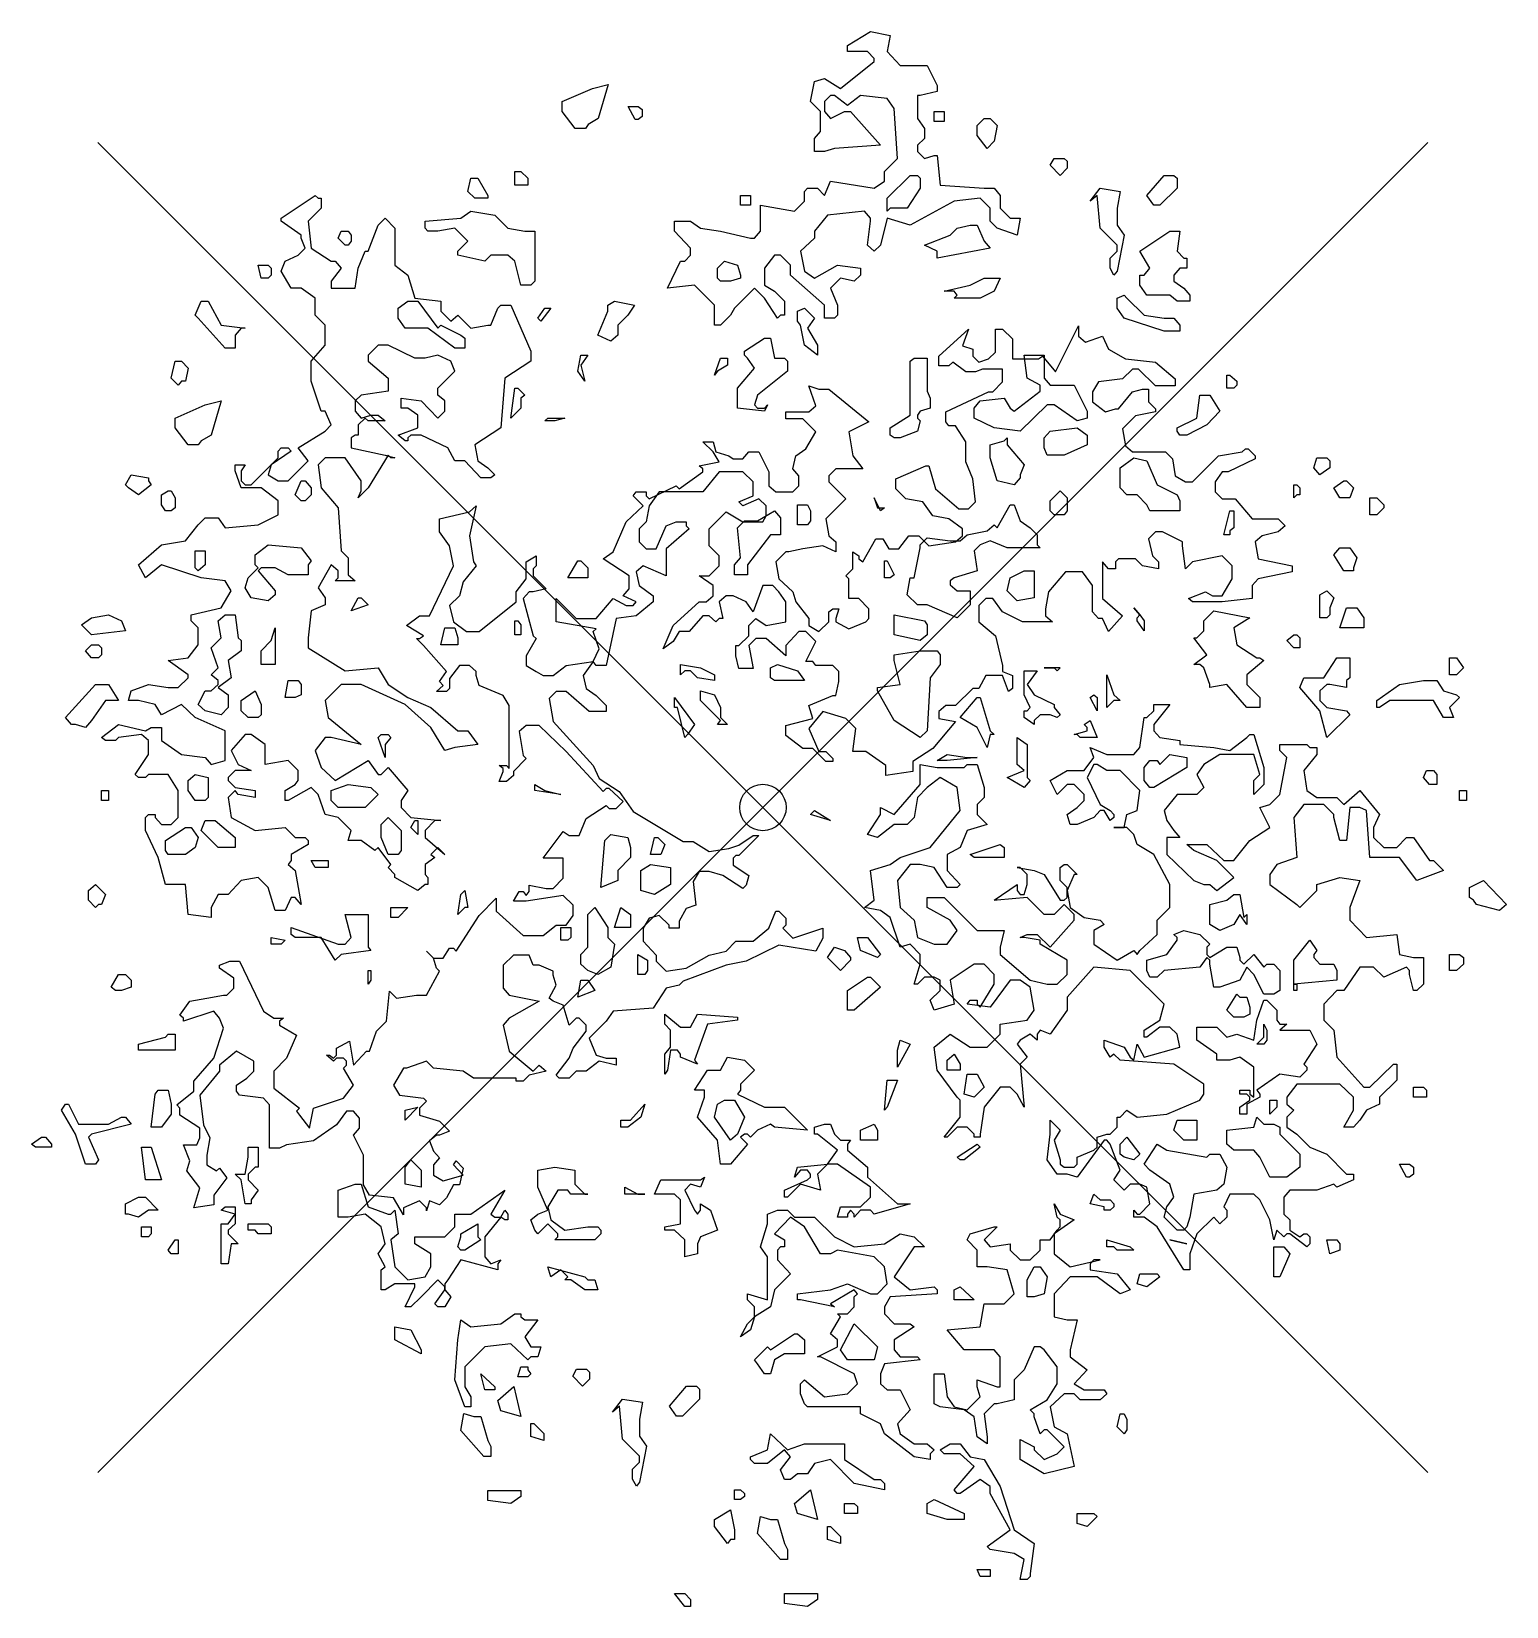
# Model space of a CAD drawing. Header units: metres. Extents: x -4.7 to 4.8, y -5.2 to 5.
import ezdxf

# ---------------------------------------------------------------- set-up
doc = ezdxf.new("R2010")
doc.units = ezdxf.units.M

msp = doc.modelspace()

# ---------------------------------------------------------------- linework, layer by layer
for p, q in [((-4.293, 4.293), (4.293, -4.293)), ((4.293, 4.293), (-4.293, -4.293))]:
    msp.add_line(p, q)
at = {"flags": 128}
for points in [[(0.803, 4.88), (0.887, 4.789), (1.061, 4.789), (1.125, 4.661), (1.125, 4.622), (1.016, 4.596), (0.997, 4.596), (0.997, 4.448), (1.042, 4.383), (1.042, 4.319), (0.997, 4.274), (0.997, 4.235), (1.042, 4.19), (1.106, 4.209), (1.125, 4.209), (1.145, 4.016), (1.428, 3.997), (1.493, 3.997), (1.532, 3.951), (1.532, 3.868), (1.596, 3.803), (1.66, 3.803), (1.641, 3.694), (1.512, 3.739), (1.467, 3.784), (1.467, 3.868), (1.403, 3.932), (1.235, 3.913), (0.951, 3.758), (0.803, 3.803), (0.758, 3.629), (0.719, 3.59), (0.674, 3.629), (0.694, 3.784), (0.694, 3.803), (0.655, 3.848), (0.416, 3.823), (0.333, 3.719), (0.333, 3.674), (0.242, 3.59), (0.268, 3.462), (0.333, 3.416), (0.481, 3.5), (0.629, 3.481), (0.629, 3.436), (0.59, 3.397), (0.5, 3.416), (0.436, 3.352), (0.481, 3.242), (0.481, 3.178), (0.461, 3.159), (0.397, 3.159), (0.397, 3.242), (0.178, 3.436), (0.178, 3.5), (0.113, 3.565), (0.075, 3.565), (0.01, 3.481), (0.01, 3.371), (0.075, 3.333), (0.139, 3.268), (0.139, 3.178), (0.113, 3.178), (0.094, 3.159), (0.01, 3.288), (-0.054, 3.352), (-0.183, 3.223), (-0.209, 3.178), (-0.273, 3.113), (-0.312, 3.113), (-0.312, 3.242), (-0.441, 3.371), (-0.615, 3.352), (-0.531, 3.526), (-0.505, 3.526), (-0.467, 3.565), (-0.467, 3.61), (-0.57, 3.719), (-0.57, 3.784), (-0.467, 3.784), (-0.402, 3.739), (-0.273, 3.719), (-0.08, 3.674), (-0.054, 3.674), (-0.016, 3.719), (-0.016, 3.887), (0.204, 3.848), (0.268, 3.913), (0.268, 3.977), (0.287, 3.997), (0.352, 3.997), (0.397, 3.951), (0.436, 4.042), (0.719, 3.997), (0.784, 4.042), (0.784, 4.106), (0.868, 4.19), (0.848, 4.512), (0.803, 4.577), (0.629, 4.596), (0.545, 4.532), (0.461, 4.596), (0.436, 4.596), (0.397, 4.557), (0.397, 4.493), (0.436, 4.448), (0.526, 4.493), (0.565, 4.493), (0.758, 4.274), (0.461, 4.254), (0.397, 4.235), (0.333, 4.235), (0.333, 4.319), (0.371, 4.364), (0.371, 4.493), (0.307, 4.557), (0.333, 4.686), (0.397, 4.706), (0.5, 4.641), (0.719, 4.815), (0.719, 4.835), (0.674, 4.88), (0.545, 4.88), (0.545, 4.918), (0.694, 5.009), (0.822, 4.983), (0.803, 4.88)], [(-1.127, 4.409), (-1.146, 4.383), (-1.211, 4.383), (-1.295, 4.493), (-1.295, 4.557), (-1.101, 4.641), (-0.998, 4.667), (-1.063, 4.447), (-1.127, 4.409)], [(-0.78, 4.506), (-0.78, 4.461), (-0.806, 4.441), (-0.825, 4.441), (-0.87, 4.525), (-0.806, 4.525), (-0.78, 4.506)], [(1.171, 4.428), (1.106, 4.428), (1.106, 4.493), (1.171, 4.493), (1.171, 4.428)], [(1.512, 4.403), (1.493, 4.3), (1.448, 4.254), (1.383, 4.338), (1.383, 4.403), (1.428, 4.448), (1.467, 4.448), (1.512, 4.403)], [(1.963, 4.171), (1.963, 4.126), (1.918, 4.08), (1.854, 4.145), (1.88, 4.19), (1.944, 4.19), (1.963, 4.171)], [(-1.517, 4.061), (-1.517, 4.016), (-1.601, 4.016), (-1.601, 4.106), (-1.563, 4.106), (-1.517, 4.061)], [(1.016, 4.061), (1.016, 3.997), (0.932, 3.868), (0.822, 3.868), (0.803, 3.848), (0.803, 3.932), (0.951, 4.08), (0.997, 4.08), (1.016, 4.061)], [(2.673, 4.061), (2.673, 3.997), (2.563, 3.887), (2.524, 3.887), (2.479, 3.951), (2.589, 4.08), (2.653, 4.08), (2.673, 4.061)], [(-1.775, 3.951), (-1.775, 3.932), (-1.859, 3.932), (-1.904, 3.977), (-1.885, 4.061), (-1.84, 4.061), (-1.775, 3.951)], [(2.286, 3.868), (2.286, 3.758), (2.331, 3.694), (2.286, 3.462), (2.266, 3.436), (2.241, 3.481), (2.241, 3.545), (2.286, 3.59), (2.286, 3.629), (2.176, 3.739), (2.157, 3.951), (2.112, 3.913), (2.176, 3.997), (2.305, 3.977), (2.286, 3.868)], [(-2.852, 3.932), (-2.852, 3.868), (-2.936, 3.784), (-2.916, 3.61), (-2.787, 3.526), (-2.762, 3.526), (-2.723, 3.481), (-2.787, 3.397), (-2.787, 3.352), (-2.633, 3.352), (-2.613, 3.481), (-2.568, 3.59), (-2.549, 3.59), (-2.484, 3.758), (-2.439, 3.803), (-2.375, 3.739), (-2.375, 3.5), (-2.291, 3.436), (-2.246, 3.288), (-2.078, 3.268), (-2.078, 3.204), (-2.014, 3.139), (-1.969, 3.178), (-1.885, 3.094), (-1.775, 3.113), (-1.756, 3.113), (-1.711, 3.223), (-1.692, 3.242), (-1.627, 3.242), (-1.498, 2.946), (-1.498, 2.881), (-1.666, 2.772), (-1.692, 2.45), (-1.859, 2.34), (-1.84, 2.237), (-1.775, 2.192), (-1.73, 2.147), (-1.756, 2.127), (-1.82, 2.127), (-1.924, 2.237), (-1.988, 2.237), (-2.033, 2.321), (-2.207, 2.404), (-2.272, 2.404), (-2.291, 2.385), (-2.291, 2.366), (-2.31, 2.366), (-2.355, 2.404), (-2.227, 2.45), (-2.227, 2.533), (-2.291, 2.578), (-2.336, 2.578), (-2.336, 2.643), (-2.207, 2.624), (-2.098, 2.514), (-2.053, 2.559), (-2.053, 2.624), (-2.098, 2.662), (-2.098, 2.707), (-1.988, 2.817), (-2.014, 2.881), (-2.098, 2.92), (-2.181, 2.901), (-2.246, 2.901), (-2.42, 2.985), (-2.484, 2.985), (-2.549, 2.92), (-2.549, 2.881), (-2.42, 2.772), (-2.42, 2.688), (-2.594, 2.662), (-2.633, 2.624), (-2.633, 2.559), (-2.594, 2.514), (-2.53, 2.533), (-2.484, 2.533), (-2.439, 2.495), (-2.549, 2.495), (-2.568, 2.514), (-2.613, 2.469), (-2.613, 2.404), (-2.633, 2.404), (-2.658, 2.385), (-2.658, 2.321), (-2.439, 2.275), (-2.375, 2.256), (-2.401, 2.256), (-2.42, 2.275), (-2.549, 2.063), (-2.613, 1.998), (-2.594, 2.043), (-2.594, 2.108), (-2.697, 2.256), (-2.826, 2.256), (-2.871, 2.211), (-2.852, 2.063), (-2.742, 1.934), (-2.723, 1.657), (-2.678, 1.612), (-2.678, 1.502), (-2.633, 1.463), (-2.762, 1.463), (-2.742, 1.483), (-2.742, 1.528), (-2.787, 1.566), (-2.871, 1.418), (-2.826, 1.354), (-2.826, 1.309), (-2.916, 1.27), (-2.936, 1.096), (-2.936, 1.031), (-2.697, 0.883), (-2.484, 0.902), (-2.42, 0.793), (-2.291, 0.709), (-2.143, 0.645), (-1.969, 0.496), (-1.904, 0.496), (-1.84, 0.406), (-1.988, 0.387), (-2.053, 0.367), (-2.143, 0.516), (-2.31, 0.664), (-2.594, 0.793), (-2.723, 0.793), (-2.826, 0.69), (-2.807, 0.58), (-2.594, 0.406), (-2.787, 0.451), (-2.826, 0.451), (-2.89, 0.367), (-2.852, 0.258), (-2.762, 0.174), (-2.549, 0.303), (-2.484, 0.213), (-2.465, 0.213), (-2.42, 0.258), (-2.291, 0.11), (-2.336, 0.045), (-2.336, 0), (-2.272, -0.064), (-2.078, -0.084), (-2.117, -0.084), (-2.181, -0.148), (-2.181, -0.193), (-2.053, -0.303), (-2.098, -0.258), (-2.143, -0.303), (-2.117, -0.322), (-2.181, -0.367), (-2.181, -0.432), (-2.162, -0.451), (-2.162, -0.496), (-2.181, -0.496), (-2.227, -0.535), (-2.375, -0.451), (-2.375, -0.432), (-2.42, -0.387), (-2.401, -0.367), (-2.484, -0.258), (-2.504, -0.277), (-2.594, -0.213), (-2.678, -0.213), (-2.658, -0.148), (-2.742, -0.064), (-2.826, -0.045), (-2.871, 0.084), (-2.916, 0.129), (-3.065, 0.045), (-3.084, 0.045), (-3.084, 0.11), (-3.019, 0.148), (-3, 0.174), (-3, 0.239), (-3.065, 0.303), (-3.213, 0.277), (-3.213, 0.406), (-3.303, 0.471), (-3.342, 0.471), (-3.432, 0.367), (-3.387, 0.277), (-3.303, 0.239), (-3.406, 0.239), (-3.451, 0.193), (-3.451, 0.174), (-3.406, 0.129), (-3.277, 0.11), (-3.277, 0.064), (-3.387, 0.084), (-3.406, 0.11), (-3.451, 0.064), (-3.432, -0.064), (-3.277, -0.148), (-3.084, -0.129), (-3.019, -0.193), (-2.955, -0.193), (-2.936, -0.213), (-2.936, -0.239), (-3.045, -0.303), (-3.045, -0.342), (-3.065, -0.367), (-3.019, -0.406), (-2.981, -0.625), (-3.019, -0.58), (-3.045, -0.58), (-3.084, -0.664), (-3.148, -0.664), (-3.193, -0.516), (-3.258, -0.451), (-3.368, -0.471), (-3.451, -0.561), (-3.516, -0.561), (-3.561, -0.645), (-3.561, -0.709), (-3.709, -0.69), (-3.728, -0.496), (-3.857, -0.496), (-3.903, -0.322), (-3.986, -0.148), (-3.986, -0.064), (-3.967, -0.045), (-3.922, -0.045), (-3.922, -0.064), (-3.883, -0.11), (-3.819, -0.11), (-3.774, -0.064), (-3.774, 0.11), (-3.838, 0.213), (-3.967, 0.213), (-3.986, 0.193), (-4.031, 0.193), (-4.051, 0.213), (-3.967, 0.342), (-3.967, 0.432), (-4.012, 0.471), (-4.16, 0.451), (-4.18, 0.432), (-4.244, 0.432), (-4.27, 0.451), (-4.16, 0.535), (-3.986, 0.496), (-3.948, 0.516), (-3.883, 0.516), (-3.883, 0.432), (-3.754, 0.342), (-3.6, 0.322), (-3.561, 0.277), (-3.471, 0.303), (-3.471, 0.496), (-3.664, 0.58), (-3.754, 0.664), (-3.883, 0.599), (-3.922, 0.664), (-4.031, 0.69), (-4.096, 0.69), (-4.077, 0.754), (-3.967, 0.793), (-3.838, 0.774), (-3.774, 0.774), (-3.709, 0.838), (-3.709, 0.857), (-3.838, 0.948), (-3.709, 0.967), (-3.645, 1.051), (-3.645, 1.16), (-3.69, 1.205), (-3.69, 1.244), (-3.496, 1.289), (-3.432, 1.399), (-3.471, 1.463), (-3.625, 1.483), (-3.883, 1.566), (-3.986, 1.483), (-4.031, 1.566), (-3.883, 1.695), (-3.728, 1.721), (-3.645, 1.824), (-3.6, 1.869), (-3.516, 1.869), (-3.471, 1.805), (-3.258, 1.824), (-3.129, 1.889), (-3.129, 1.979), (-3.239, 2.063), (-3.368, 2.063), (-3.406, 2.172), (-3.406, 2.211), (-3.342, 2.211), (-3.368, 2.172), (-3.368, 2.108), (-3.342, 2.082), (-3.303, 2.082), (-3.129, 2.256), (-3.129, 2.301), (-3.11, 2.321), (-3.065, 2.321), (-3.045, 2.301), (-3.174, 2.211), (-3.193, 2.147), (-3.129, 2.108), (-3.065, 2.108), (-3, 2.172), (-2.936, 2.237), (-3, 2.321), (-2.826, 2.43), (-2.787, 2.469), (-2.826, 2.559), (-2.852, 2.559), (-2.916, 2.752), (-2.916, 2.881), (-2.826, 2.985), (-2.826, 3.113), (-2.89, 3.178), (-2.89, 3.288), (-2.981, 3.352), (-3.045, 3.352), (-3.11, 3.462), (-3.084, 3.526), (-3, 3.565), (-2.955, 3.61), (-2.981, 3.674), (-2.981, 3.694), (-3.11, 3.784), (-3.11, 3.803), (-2.89, 3.951), (-2.871, 3.932), (-2.852, 3.932)], [(-0.08, 3.887), (-0.144, 3.887), (-0.144, 3.951), (-0.08, 3.951), (-0.08, 3.887)], [(-1.646, 3.739), (-1.537, 3.719), (-1.472, 3.719), (-1.472, 3.397), (-1.498, 3.371), (-1.563, 3.371), (-1.601, 3.526), (-1.646, 3.565), (-1.756, 3.565), (-1.795, 3.526), (-1.969, 3.565), (-1.969, 3.59), (-1.904, 3.655), (-1.988, 3.739), (-2.098, 3.719), (-2.162, 3.719), (-2.181, 3.739), (-2.181, 3.784), (-1.949, 3.803), (-1.885, 3.848), (-1.73, 3.823), (-1.646, 3.739)], [(-2.658, 3.694), (-2.658, 3.655), (-2.678, 3.629), (-2.697, 3.629), (-2.742, 3.674), (-2.723, 3.719), (-2.678, 3.719), (-2.658, 3.694)], [(1.428, 3.655), (1.467, 3.61), (1.125, 3.545), (1.125, 3.59), (1.042, 3.629), (1.209, 3.694), (1.254, 3.739), (1.338, 3.758), (1.383, 3.758), (1.428, 3.655)], [(2.673, 3.59), (2.718, 3.545), (2.737, 3.545), (2.737, 3.481), (2.692, 3.481), (2.653, 3.436), (2.653, 3.397), (2.718, 3.352), (2.756, 3.307), (2.756, 3.268), (2.673, 3.268), (2.627, 3.307), (2.479, 3.307), (2.434, 3.371), (2.434, 3.436), (2.46, 3.436), (2.498, 3.481), (2.434, 3.59), (2.627, 3.719), (2.692, 3.719), (2.673, 3.59)], [(-3.174, 3.481), (-3.174, 3.436), (-3.193, 3.416), (-3.239, 3.416), (-3.258, 3.5), (-3.193, 3.5), (-3.174, 3.481)], [(-0.144, 3.436), (-0.144, 3.416), (-0.209, 3.397), (-0.273, 3.397), (-0.293, 3.416), (-0.293, 3.481), (-0.248, 3.526), (-0.164, 3.5), (-0.144, 3.436)], [(1.493, 3.333), (1.403, 3.288), (1.235, 3.288), (1.254, 3.307), (1.235, 3.333), (1.171, 3.333), (1.338, 3.371), (1.428, 3.416), (1.532, 3.416), (1.493, 3.333)], [(-3.496, 3.113), (-3.342, 3.094), (-3.368, 3.094), (-3.406, 3.049), (-3.406, 2.965), (-3.471, 2.965), (-3.645, 3.159), (-3.664, 3.178), (-3.625, 3.268), (-3.58, 3.268), (-3.496, 3.113)], [(-2.098, 3.094), (-2.078, 3.113), (-1.949, 3.049), (-1.924, 3.03), (-1.924, 2.965), (-1.988, 2.965), (-2.162, 3.094), (-2.31, 3.094), (-2.355, 3.159), (-2.355, 3.223), (-2.291, 3.268), (-2.227, 3.268), (-2.098, 3.094)], [(-0.873, 3.178), (-0.937, 3.113), (-0.937, 3.049), (-0.982, 3.01), (-1.066, 3.049), (-1.002, 3.204), (-1.002, 3.242), (-0.957, 3.268), (-0.828, 3.242), (-0.873, 3.178)], [(2.46, 3.178), (2.589, 3.159), (2.653, 3.159), (2.692, 3.113), (2.692, 3.075), (2.589, 3.075), (2.331, 3.159), (2.286, 3.223), (2.286, 3.288), (2.331, 3.307), (2.35, 3.288), (2.46, 3.178)], [(-1.434, 3.139), (-1.453, 3.159), (-1.408, 3.223), (-1.369, 3.223), (-1.434, 3.139)], [(0.287, 3.094), (0.352, 2.985), (0.352, 2.92), (0.268, 2.985), (0.242, 3.113), (0.223, 3.139), (0.223, 3.204), (0.268, 3.223), (0.333, 3.159), (0.287, 3.094)], [(2.082, 3.004), (2.192, 3.043), (2.231, 2.959), (2.34, 2.895), (2.534, 2.875), (2.662, 2.766), (2.662, 2.721), (2.534, 2.721), (2.424, 2.83), (2.385, 2.83), (2.321, 2.766), (2.166, 2.747), (2.127, 2.682), (2.127, 2.618), (2.211, 2.553), (2.276, 2.573), (2.295, 2.573), (2.385, 2.682), (2.45, 2.701), (2.488, 2.701), (2.488, 2.618), (2.534, 2.573), (2.534, 2.553), (2.405, 2.527), (2.321, 2.444), (2.34, 2.334), (2.385, 2.295), (2.598, 2.295), (2.643, 2.25), (2.662, 2.141), (2.727, 2.102), (2.772, 2.102), (2.94, 2.27), (3.094, 2.295), (3.114, 2.315), (3.133, 2.315), (3.178, 2.27), (3.178, 2.25), (3.004, 2.166), (2.965, 2.166), (2.92, 2.102), (2.92, 2.037), (2.965, 1.992), (3.049, 1.992), (3.159, 1.863), (3.326, 1.863), (3.372, 1.818), (3.326, 1.78), (3.223, 1.754), (3.178, 1.715), (3.197, 1.606), (3.417, 1.56), (3.417, 1.522), (3.197, 1.477), (3.159, 1.432), (3.159, 1.348), (2.965, 1.328), (2.772, 1.328), (2.746, 1.348), (2.856, 1.393), (2.901, 1.367), (2.965, 1.367), (3.03, 1.477), (3.03, 1.56), (2.965, 1.625), (2.772, 1.586), (2.727, 1.541), (2.708, 1.689), (2.708, 1.715), (2.579, 1.78), (2.534, 1.78), (2.488, 1.735), (2.514, 1.625), (2.553, 1.586), (2.553, 1.541), (2.45, 1.56), (2.405, 1.606), (2.295, 1.606), (2.276, 1.586), (2.276, 1.541), (2.231, 1.541), (2.192, 1.586), (2.192, 1.348), (2.321, 1.238), (2.231, 1.135), (2.192, 1.219), (2.166, 1.219), (2.127, 1.264), (2.127, 1.432), (2.063, 1.522), (1.953, 1.522), (1.844, 1.393), (1.824, 1.283), (1.824, 1.238), (1.87, 1.199), (1.676, 1.199), (1.547, 1.264), (1.483, 1.348), (1.438, 1.348), (1.393, 1.303), (1.393, 1.199), (1.502, 1.109), (1.547, 0.916), (1.547, 0.877), (1.612, 0.851), (1.612, 0.768), (1.586, 0.748), (1.547, 0.851), (1.438, 0.851), (1.393, 0.768), (1.354, 0.768), (1.244, 0.658), (1.18, 0.658), (1.135, 0.619), (1.135, 0.574), (1.244, 0.555), (1.096, 0.381), (0.967, 0.297), (0.967, 0.233), (0.793, 0.207), (0.793, 0.271), (0.664, 0.361), (0.58, 0.361), (0.6, 0.51), (0.535, 0.574), (0.387, 0.619), (0.297, 0.51), (0.361, 0.361), (0.406, 0.361), (0.451, 0.316), (0.451, 0.297), (0.406, 0.297), (0.322, 0.381), (0.258, 0.381), (0.148, 0.465), (0.148, 0.529), (0.322, 0.574), (0.297, 0.658), (0.451, 0.722), (0.471, 0.722), (0.49, 0.813), (0.49, 0.877), (0.451, 0.916), (0.342, 0.916), (0.322, 0.942), (0.277, 0.942), (0.342, 1.071), (0.277, 1.135), (0.232, 1.135), (0.148, 1.045), (0.148, 0.98), (0.02, 1.09), (-0.045, 1.09), (-0.09, 1.045), (-0.064, 0.897), (-0.155, 0.897), (-0.174, 0.98), (-0.174, 1.045), (-0.155, 1.045), (-0.09, 1.109), (-0.09, 1.174), (-0.045, 1.219), (0.02, 1.174), (0.148, 1.199), (0.148, 1.328), (0.103, 1.393), (0.065, 1.432), (0, 1.432), (-0.064, 1.264), (-0.109, 1.328), (-0.193, 1.367), (-0.238, 1.367), (-0.283, 1.328), (-0.258, 1.219), (-0.283, 1.219), (-0.303, 1.199), (-0.348, 1.238), (-0.387, 1.238), (-0.477, 1.135), (-0.541, 1.135), (-0.58, 1.071), (-0.644, 1.025), (-0.58, 1.174), (-0.412, 1.328), (-0.367, 1.328), (-0.322, 1.367), (-0.322, 1.432), (-0.412, 1.496), (-0.348, 1.496), (-0.283, 1.56), (-0.283, 1.625), (-0.348, 1.689), (-0.348, 1.799), (-0.238, 1.909), (-0.129, 1.844), (0, 1.844), (0.02, 1.883), (0.02, 1.947), (-0.026, 1.992), (-0.129, 1.947), (-0.155, 1.973), (-0.064, 2.012), (-0.064, 2.102), (-0.129, 2.166), (-0.283, 2.166), (-0.387, 2.037), (-0.67, 2.037), (-0.735, 1.947), (-0.754, 1.844), (-0.799, 1.799), (-0.799, 1.715), (-0.754, 1.67), (-0.69, 1.67), (-0.625, 1.818), (-0.561, 1.844), (-0.496, 1.844), (-0.496, 1.818), (-0.477, 1.799), (-0.625, 1.67), (-0.625, 1.496), (-0.773, 1.56), (-0.818, 1.522), (-0.799, 1.432), (-0.709, 1.367), (-0.709, 1.328), (-0.818, 1.238), (-0.947, 1.219), (-1.012, 0.916), (-1.076, 0.916), (-1.096, 0.942), (-1.16, 0.851), (-1.141, 0.768), (-1.076, 0.722), (-1.012, 0.658), (-1.012, 0.619), (-1.121, 0.619), (-1.27, 0.748), (-1.334, 0.748), (-1.379, 0.703), (-1.353, 0.555), (-1.096, 0.271), (-1.057, 0.187), (-0.928, 0.104), (-0.838, -0.025), (-0.515, -0.219), (-0.451, -0.219), (-0.348, -0.283), (-0.219, -0.264), (-0.155, -0.244), (-0.064, -0.18), (-0.026, -0.18), (-0.155, -0.309), (-0.174, -0.309), (-0.193, -0.328), (-0.193, -0.373), (-0.09, -0.438), (-0.109, -0.502), (-0.129, -0.522), (-0.258, -0.438), (-0.348, -0.412), (-0.412, -0.412), (-0.451, -0.477), (-0.432, -0.631), (-0.496, -0.651), (-0.541, -0.734), (-0.541, -0.779), (-0.606, -0.779), (-0.606, -0.76), (-0.67, -0.696), (-0.735, -0.715), (-0.773, -0.779), (-0.773, -0.863), (-0.69, -0.954), (-0.69, -0.992), (-0.625, -1.057), (-0.496, -1.037), (-0.348, -0.954), (-0.238, -0.928), (-0.174, -0.863), (-0.064, -0.863), (0.039, -0.779), (0.084, -0.67), (0.103, -0.67), (0.148, -0.715), (0.148, -0.76), (0.129, -0.779), (0.194, -0.844), (0.387, -0.779), (0.387, -0.844), (0.342, -0.928), (0.103, -0.889), (-0.109, -0.992), (-0.238, -1.018), (-0.515, -1.121), (-0.541, -1.147), (-0.625, -1.166), (-0.709, -1.295), (-0.967, -1.315), (-1.012, -1.379), (-1.121, -1.489), (-1.076, -1.598), (-1.012, -1.617), (-0.947, -1.617), (-0.947, -1.663), (-1.057, -1.637), (-1.141, -1.701), (-1.205, -1.701), (-1.25, -1.746), (-1.315, -1.746), (-1.334, -1.727), (-1.25, -1.617), (-1.225, -1.553), (-1.141, -1.443), (-1.141, -1.405), (-1.186, -1.36), (-1.205, -1.36), (-1.25, -1.405), (-1.289, -1.276), (-1.353, -1.25), (-1.379, -1.231), (-1.334, -1.147), (-1.353, -1.082), (-1.353, -1.057), (-1.444, -1.018), (-1.482, -1.018), (-1.508, -0.954), (-1.611, -0.954), (-1.676, -1.018), (-1.676, -1.166), (-1.637, -1.211), (-1.444, -1.25), (-1.637, -1.36), (-1.676, -1.405), (-1.637, -1.572), (-1.482, -1.701), (-1.444, -1.663), (-1.399, -1.701), (-1.508, -1.727), (-1.547, -1.766), (-1.592, -1.766), (-1.592, -1.746), (-1.869, -1.746), (-1.934, -1.701), (-2.127, -1.682), (-2.172, -1.637), (-2.301, -1.682), (-2.32, -1.682), (-2.385, -1.792), (-2.346, -1.856), (-2.191, -1.875), (-2.172, -1.895), (-2.217, -1.94), (-2.217, -1.985), (-2.088, -2.024), (-2.024, -2.088), (-2.088, -2.114), (-2.108, -2.114), (-2.153, -2.152), (-2.127, -2.217), (-2.088, -2.262), (-2.127, -2.307), (-2.127, -2.372), (-2.063, -2.41), (-1.934, -2.372), (-1.998, -2.307), (-1.979, -2.281), (-1.934, -2.327), (-1.959, -2.436), (-1.998, -2.436), (-2.043, -2.52), (-2.088, -2.565), (-2.153, -2.539), (-2.172, -2.604), (-2.172, -2.584), (-2.217, -2.539), (-2.32, -2.584), (-2.32, -2.63), (-2.385, -2.52), (-2.54, -2.501), (-2.578, -2.436), (-2.578, -2.243), (-2.643, -2.114), (-2.604, -2.069), (-2.604, -2.004), (-2.643, -1.959), (-2.688, -1.959), (-2.752, -2.049), (-2.901, -2.152), (-3.075, -2.178), (-3.12, -2.198), (-3.184, -2.198), (-3.184, -1.92), (-3.223, -1.875), (-3.378, -1.856), (-3.397, -1.83), (-3.397, -1.792), (-3.332, -1.746), (-3.287, -1.701), (-3.287, -1.637), (-3.397, -1.572), (-3.507, -1.663), (-3.507, -1.701), (-3.635, -1.856), (-3.61, -2.049), (-3.571, -2.133), (-3.59, -2.243), (-3.59, -2.307), (-3.526, -2.346), (-3.507, -2.327), (-3.461, -2.391), (-3.545, -2.501), (-3.545, -2.565), (-3.674, -2.584), (-3.635, -2.455), (-3.719, -2.346), (-3.7, -2.281), (-3.739, -2.178), (-3.655, -2.178), (-3.635, -2.133), (-3.635, -2.069), (-3.764, -1.985), (-3.764, -1.94), (-3.784, -1.92), (-3.674, -1.83), (-3.674, -1.766), (-3.545, -1.617), (-3.481, -1.424), (-3.507, -1.36), (-3.545, -1.315), (-3.739, -1.379), (-3.739, -1.36), (-3.764, -1.34), (-3.7, -1.25), (-3.59, -1.231), (-3.481, -1.211), (-3.461, -1.211), (-3.416, -1.166), (-3.416, -1.102), (-3.507, -1.037), (-3.507, -1.018), (-3.442, -0.992), (-3.378, -0.992), (-3.223, -1.315), (-3.158, -1.36), (-3.094, -1.36), (-3.12, -1.379), (-3.12, -1.405), (-3.01, -1.469), (-3.075, -1.617), (-3.158, -1.701), (-3.158, -1.811), (-2.991, -1.94), (-3.01, -1.959), (-2.991, -1.985), (-2.926, -2.069), (-2.901, -1.94), (-2.707, -1.875), (-2.643, -1.792), (-2.707, -1.682), (-2.688, -1.663), (-2.688, -1.637), (-2.707, -1.617), (-2.752, -1.617), (-2.772, -1.637), (-2.817, -1.598), (-2.797, -1.598), (-2.772, -1.617), (-2.752, -1.598), (-2.752, -1.553), (-2.669, -1.508), (-2.643, -1.663), (-2.559, -1.572), (-2.54, -1.572), (-2.494, -1.443), (-2.43, -1.379), (-2.411, -1.186), (-2.366, -1.231), (-2.237, -1.211), (-2.172, -1.211), (-2.088, -1.057), (-2.108, -1.037), (-2.127, -0.973), (-2.172, -0.928), (-2.127, -0.973), (-2.063, -0.973), (-2.024, -0.908), (-1.998, -0.908), (-1.979, -0.928), (-1.831, -0.696), (-1.721, -0.586), (-1.721, -0.67), (-1.547, -0.825), (-1.418, -0.825), (-1.334, -0.76), (-1.27, -0.76), (-1.225, -0.696), (-1.225, -0.631), (-1.289, -0.567), (-1.528, -0.605), (-1.611, -0.605), (-1.573, -0.541), (-1.547, -0.541), (-1.528, -0.567), (-1.508, -0.541), (-1.508, -0.502), (-1.399, -0.522), (-1.353, -0.522), (-1.289, -0.457), (-1.289, -0.328), (-1.418, -0.328), (-1.289, -0.154), (-1.25, -0.18), (-1.186, -0.18), (-1.141, -0.07), (-1.012, 0.013), (-0.993, -0.006), (-0.947, -0.006), (-0.902, 0.039), (-0.993, 0.123), (-1.012, 0.123), (-1.031, 0.104), (-1.27, 0.361), (-1.444, 0.529), (-1.528, 0.529), (-1.573, 0.49), (-1.547, 0.336), (-1.528, 0.316), (-1.611, 0.233), (-1.611, 0.207), (-1.656, 0.168), (-1.702, 0.168), (-1.676, 0.233), (-1.676, 0.252), (-1.702, 0.271), (-1.656, 0.271), (-1.637, 0.252), (-1.637, 0.658), (-1.676, 0.722), (-1.831, 0.787), (-1.85, 0.851), (-1.85, 0.877), (-1.895, 0.916), (-1.959, 0.916), (-2.024, 0.832), (-2.024, 0.768), (-2.043, 0.748), (-2.108, 0.748), (-2.063, 0.787), (-2.088, 0.813), (-2.043, 0.877), (-2.191, 1.045), (-2.237, 1.09), (-2.217, 1.09), (-2.191, 1.109), (-2.301, 1.174), (-2.217, 1.238), (-2.153, 1.238), (-1.998, 1.56), (-2.024, 1.689), (-2.088, 1.78), (-2.088, 1.863), (-1.895, 1.909), (-1.85, 1.947), (-1.895, 1.754), (-1.869, 1.586), (-1.85, 1.56), (-1.934, 1.457), (-1.959, 1.367), (-2.024, 1.303), (-1.998, 1.199), (-1.914, 1.135), (-1.831, 1.135), (-1.592, 1.328), (-1.592, 1.393), (-1.528, 1.477), (-1.528, 1.586), (-1.463, 1.625), (-1.463, 1.56), (-1.482, 1.541), (-1.482, 1.496), (-1.399, 1.412), (-1.482, 1.393), (-1.508, 1.393), (-1.547, 1.348), (-1.482, 1.109), (-1.463, 1.09), (-1.528, 0.98), (-1.528, 0.916), (-1.463, 0.877), (-1.418, 0.851), (-1.353, 0.851), (-1.27, 0.916), (-1.096, 0.942), (-1.057, 1.025), (-1.096, 1.135), (-1.076, 1.154), (-1.334, 1.199), (-1.334, 1.348), (-1.205, 1.219), (-1.076, 1.219), (-0.967, 1.348), (-0.883, 1.303), (-0.838, 1.303), (-0.818, 1.328), (-0.902, 1.367), (-0.864, 1.412), (-0.864, 1.496), (-1.031, 1.606), (-0.967, 1.651), (-0.883, 1.844), (-0.773, 1.947), (-0.838, 2.012), (-0.818, 2.037), (-0.754, 2.037), (-0.754, 2.012), (-0.735, 1.992), (-0.561, 2.076), (-0.541, 2.057), (-0.387, 2.166), (-0.387, 2.186), (-0.412, 2.205), (-0.283, 2.231), (-0.322, 2.295), (-0.387, 2.36), (-0.322, 2.36), (-0.303, 2.295), (-0.219, 2.27), (-0.193, 2.25), (-0.129, 2.25), (-0.09, 2.295), (-0.026, 2.295), (0.039, 2.166), (0.039, 2.076), (0.084, 2.037), (0.194, 2.037), (0.232, 2.076), (0.232, 2.141), (0.194, 2.186), (0.213, 2.27), (0.277, 2.315), (0.342, 2.424), (0.258, 2.508), (0.148, 2.508), (0.148, 2.553), (0.297, 2.553), (0.342, 2.592), (0.297, 2.721), (0.361, 2.701), (0.426, 2.701), (0.683, 2.489), (0.555, 2.424), (0.58, 2.27), (0.645, 2.186), (0.471, 2.186), (0.426, 2.141), (0.426, 2.102), (0.535, 1.992), (0.406, 1.863), (0.426, 1.754), (0.471, 1.715), (0.471, 1.651), (0.387, 1.689), (0.258, 1.67), (0.168, 1.651), (0.148, 1.651), (0.084, 1.586), (0.103, 1.477), (0.194, 1.393), (0.213, 1.328), (0.297, 1.219), (0.297, 1.174), (0.361, 1.135), (0.426, 1.199), (0.426, 1.264), (0.451, 1.283), (0.49, 1.283), (0.471, 1.219), (0.471, 1.199), (0.555, 1.154), (0.664, 1.199), (0.683, 1.219), (0.683, 1.283), (0.619, 1.348), (0.555, 1.348), (0.555, 1.477), (0.535, 1.496), (0.58, 1.541), (0.58, 1.651), (0.619, 1.625), (0.619, 1.606), (0.645, 1.586), (0.729, 1.735), (0.774, 1.735), (0.812, 1.67), (0.877, 1.67), (0.941, 1.754), (1.006, 1.754), (1.07, 1.689), (1.244, 1.715), (1.289, 1.754), (1.289, 1.799), (1.199, 1.863), (1.096, 1.883), (1.032, 1.973), (0.922, 1.992), (0.877, 2.037), (0.858, 2.057), (0.858, 2.121), (1.051, 2.205), (1.07, 2.205), (1.115, 2.057), (1.264, 1.928), (1.328, 1.928), (1.373, 1.973), (1.354, 2.121), (1.309, 2.231), (1.309, 2.36), (1.244, 2.463), (1.199, 2.463), (1.18, 2.489), (1.18, 2.553), (1.457, 2.682), (1.483, 2.682), (1.547, 2.747), (1.547, 2.83), (1.418, 2.83), (1.373, 2.811), (1.309, 2.811), (1.225, 2.875), (1.199, 2.85), (1.135, 2.85), (1.135, 2.914), (1.328, 3.088), (1.289, 2.979), (1.354, 2.959), (1.354, 2.914), (1.393, 2.875), (1.457, 2.895), (1.502, 2.94), (1.502, 3.088), (1.547, 3.088), (1.612, 3.024), (1.612, 2.895), (1.779, 2.895), (1.805, 2.914), (1.889, 2.811), (2.037, 3.108), (2.037, 3.043), (2.082, 3.004)], [(0.075, 2.901), (0.139, 2.901), (0.159, 2.881), (0.159, 2.817), (-0.035, 2.662), (-0.054, 2.598), (-0.035, 2.578), (0.01, 2.578), (0.03, 2.598), (0.01, 2.559), (-0.164, 2.578), (-0.164, 2.707), (-0.054, 2.836), (-0.099, 2.901), (-0.119, 2.92), (-0.119, 2.946), (0.01, 3.03), (0.049, 3.03), (0.075, 2.901)], [(-3.709, 2.836), (-3.728, 2.752), (-3.754, 2.752), (-3.774, 2.727), (-3.819, 2.772), (-3.793, 2.881), (-3.754, 2.881), (-3.709, 2.836)], [(-1.176, 2.856), (-1.15, 2.752), (-1.195, 2.817), (-1.176, 2.92), (-1.131, 2.92), (-1.176, 2.856)], [(-0.228, 2.856), (-0.293, 2.817), (-0.312, 2.791), (-0.273, 2.901), (-0.228, 2.901), (-0.228, 2.856)], [(1.061, 2.688), (1.08, 2.643), (1.08, 2.578), (1.016, 2.559), (0.997, 2.533), (0.997, 2.514), (1.016, 2.495), (0.997, 2.43), (0.887, 2.385), (0.848, 2.385), (0.822, 2.404), (0.822, 2.45), (0.951, 2.533), (0.951, 2.881), (0.977, 2.901), (1.061, 2.901), (1.061, 2.688)], [(1.815, 2.772), (1.854, 2.727), (2.009, 2.727), (2.092, 2.559), (2.092, 2.514), (2.028, 2.495), (1.88, 2.598), (1.835, 2.598), (1.66, 2.43), (1.493, 2.45), (1.364, 2.514), (1.364, 2.578), (1.403, 2.624), (1.557, 2.643), (1.596, 2.578), (1.622, 2.559), (1.789, 2.688), (1.789, 2.727), (1.706, 2.772), (1.686, 2.92), (1.815, 2.92), (1.815, 2.772)], [(3.059, 2.752), (3.059, 2.727), (3.04, 2.707), (2.995, 2.707), (2.995, 2.791), (3.014, 2.791), (3.059, 2.752)], [(-1.537, 2.662), (-1.563, 2.643), (-1.563, 2.578), (-1.627, 2.514), (-1.601, 2.707), (-1.582, 2.707), (-1.537, 2.662)], [(2.95, 2.559), (2.866, 2.469), (2.737, 2.404), (2.692, 2.404), (2.673, 2.43), (2.673, 2.45), (2.801, 2.514), (2.821, 2.662), (2.885, 2.662), (2.95, 2.559)], [(-3.625, 2.366), (-3.645, 2.34), (-3.709, 2.34), (-3.793, 2.45), (-3.793, 2.514), (-3.6, 2.598), (-3.496, 2.624), (-3.561, 2.404), (-3.625, 2.366)], [(-1.343, 2.495), (-1.408, 2.495), (-1.389, 2.514), (-1.279, 2.514), (-1.343, 2.495)], [(2.092, 2.34), (1.944, 2.275), (1.835, 2.275), (1.815, 2.321), (1.815, 2.385), (1.854, 2.43), (2.028, 2.45), (2.092, 2.404), (2.092, 2.34)], [(1.686, 2.211), (1.66, 2.147), (1.66, 2.127), (1.622, 2.082), (1.512, 2.108), (1.467, 2.256), (1.467, 2.34), (1.557, 2.366), (1.577, 2.385), (1.577, 2.34), (1.686, 2.211)], [(2.544, 2.082), (2.673, 2.018), (2.692, 1.979), (2.692, 1.914), (2.498, 1.914), (2.479, 1.953), (2.415, 2.018), (2.35, 2.018), (2.305, 2.063), (2.305, 2.192), (2.395, 2.256), (2.479, 2.237), (2.544, 2.082)], [(3.659, 2.237), (3.659, 2.192), (3.594, 2.147), (3.556, 2.192), (3.575, 2.256), (3.639, 2.256), (3.659, 2.237)], [(-3.967, 2.108), (-3.948, 2.082), (-4.031, 2.018), (-4.096, 2.063), (-4.115, 2.082), (-4.077, 2.147), (-3.967, 2.127), (-3.967, 2.108)], [(-3.793, 1.998), (-3.793, 1.934), (-3.819, 1.914), (-3.857, 1.914), (-3.883, 1.953), (-3.883, 2.018), (-3.838, 2.043), (-3.819, 2.043), (-3.793, 1.998)], [(-2.916, 2.063), (-2.916, 2.018), (-2.955, 1.979), (-2.981, 1.979), (-3.019, 2.018), (-2.981, 2.108), (-2.955, 2.108), (-2.916, 2.063)], [(1.963, 1.914), (1.944, 1.889), (1.88, 1.889), (1.854, 1.914), (1.854, 1.979), (1.918, 2.043), (1.963, 1.998), (1.963, 1.914)], [(3.465, 2.063), (3.465, 2.018), (3.446, 2.018), (3.427, 1.998), (3.427, 2.082), (3.446, 2.082), (3.465, 2.063)], [(3.813, 2.063), (3.788, 1.998), (3.723, 1.998), (3.685, 2.063), (3.749, 2.108), (3.768, 2.108), (3.813, 2.063)], [(0.307, 1.914), (0.307, 1.85), (0.287, 1.824), (0.223, 1.824), (0.223, 1.953), (0.287, 1.953), (0.307, 1.914)], [(0.784, 1.934), (0.758, 1.914), (0.719, 1.998), (0.739, 1.934), (0.784, 1.934)], [(1.66, 1.85), (1.725, 1.805), (1.77, 1.76), (1.77, 1.695), (1.789, 1.676), (1.577, 1.676), (1.467, 1.721), (1.403, 1.695), (1.364, 1.657), (1.383, 1.528), (1.235, 1.483), (1.209, 1.463), (1.209, 1.437), (1.254, 1.399), (1.338, 1.399), (1.338, 1.309), (1.254, 1.225), (1.061, 1.309), (0.997, 1.309), (0.932, 1.373), (0.951, 1.483), (0.977, 1.483), (1.016, 1.676), (1.016, 1.695), (1.061, 1.74), (1.209, 1.721), (1.274, 1.721), (1.319, 1.76), (1.448, 1.786), (1.493, 1.824), (1.512, 1.805), (1.596, 1.953), (1.622, 1.953), (1.66, 1.85)], [(4.007, 1.953), (4.007, 1.934), (3.962, 1.889), (3.917, 1.889), (3.917, 1.998), (3.962, 1.998), (4.007, 1.953)], [(0.113, 1.76), (0.049, 1.76), (-0.099, 1.566), (-0.099, 1.502), (-0.183, 1.502), (-0.183, 1.566), (-0.144, 1.612), (-0.164, 1.805), (-0.119, 1.85), (-0.035, 1.85), (0.075, 1.914), (0.113, 1.869), (0.113, 1.76)], [(3.04, 1.805), (3.014, 1.786), (3.014, 1.76), (2.975, 1.76), (3.014, 1.914), (3.04, 1.914), (3.04, 1.805)], [(-3.6, 1.566), (-3.645, 1.528), (-3.664, 1.547), (-3.664, 1.657), (-3.6, 1.657), (-3.6, 1.566)], [(-2.916, 1.592), (-2.936, 1.566), (-2.936, 1.502), (-3.065, 1.502), (-3.148, 1.547), (-3.239, 1.547), (-3.258, 1.528), (-3.148, 1.399), (-3.148, 1.373), (-3.193, 1.334), (-3.303, 1.354), (-3.342, 1.418), (-3.322, 1.483), (-3.258, 1.547), (-3.277, 1.566), (-3.277, 1.631), (-3.193, 1.695), (-2.981, 1.676), (-2.916, 1.592)], [(3.833, 1.612), (3.813, 1.547), (3.813, 1.528), (3.749, 1.528), (3.685, 1.631), (3.723, 1.676), (3.788, 1.676), (3.833, 1.612)], [(-1.131, 1.547), (-1.131, 1.483), (-1.26, 1.483), (-1.195, 1.592), (-1.176, 1.592), (-1.131, 1.547)], [(0.848, 1.502), (0.822, 1.483), (0.784, 1.483), (0.784, 1.592), (0.803, 1.592), (0.848, 1.502)], [(1.751, 1.354), (1.641, 1.334), (1.577, 1.399), (1.596, 1.483), (1.686, 1.528), (1.751, 1.528), (1.751, 1.354)], [(-2.549, 1.309), (-2.658, 1.27), (-2.613, 1.354), (-2.594, 1.354), (-2.549, 1.309)], [(3.659, 1.289), (3.659, 1.244), (3.639, 1.225), (3.594, 1.225), (3.594, 1.373), (3.639, 1.399), (3.685, 1.354), (3.659, 1.289)], [(-4.115, 1.141), (-4.334, 1.115), (-4.399, 1.18), (-4.334, 1.225), (-4.225, 1.244), (-4.141, 1.205), (-4.115, 1.141)], [(-3.387, 1.096), (-3.368, 1.077), (-3.368, 1.012), (-3.451, 0.948), (-3.432, 0.838), (-3.516, 0.774), (-3.451, 0.728), (-3.451, 0.645), (-3.496, 0.599), (-3.6, 0.625), (-3.645, 0.664), (-3.6, 0.754), (-3.561, 0.754), (-3.516, 0.793), (-3.516, 0.819), (-3.561, 0.857), (-3.516, 0.902), (-3.561, 1.031), (-3.496, 1.096), (-3.516, 1.205), (-3.471, 1.244), (-3.406, 1.244), (-3.387, 1.096)], [(1.061, 1.18), (1.061, 1.115), (1.016, 1.077), (0.848, 1.115), (0.848, 1.244), (1.042, 1.205), (1.061, 1.18)], [(2.46, 1.205), (2.46, 1.141), (2.415, 1.205), (2.415, 1.225), (2.434, 1.244), (2.395, 1.289), (2.434, 1.244), (2.46, 1.205)], [(3.04, 1.16), (3.059, 1.051), (3.188, 0.967), (3.208, 0.967), (3.233, 0.948), (3.124, 0.857), (3.124, 0.793), (3.208, 0.709), (3.208, 0.645), (3.124, 0.645), (2.995, 0.793), (2.885, 0.774), (2.885, 0.793), (2.847, 0.902), (2.821, 0.922), (2.782, 0.922), (2.866, 0.986), (2.782, 1.096), (2.801, 1.096), (2.847, 1.141), (2.847, 1.205), (2.911, 1.27), (3.143, 1.225), (3.04, 1.16)], [(3.878, 1.225), (3.878, 1.16), (3.723, 1.16), (3.768, 1.289), (3.833, 1.289), (3.878, 1.225)], [(-3.239, 0.922), (-3.239, 1.012), (-3.174, 1.077), (-3.148, 1.16), (-3.148, 0.922), (-3.239, 0.922)], [(-1.969, 1.096), (-1.969, 1.051), (-2.078, 1.051), (-2.053, 1.16), (-1.988, 1.16), (-1.969, 1.096)], [(-1.563, 1.18), (-1.563, 1.115), (-1.601, 1.115), (-1.601, 1.205), (-1.582, 1.205), (-1.563, 1.18)], [(-4.27, 1.031), (-4.27, 0.986), (-4.289, 0.967), (-4.334, 0.967), (-4.373, 1.012), (-4.334, 1.051), (-4.289, 1.051), (-4.27, 1.031)], [(3.465, 1.096), (3.465, 1.031), (3.427, 1.031), (3.382, 1.077), (3.427, 1.115), (3.446, 1.115), (3.465, 1.096)], [(-0.312, 0.857), (-0.312, 0.819), (-0.422, 0.838), (-0.467, 0.883), (-0.505, 0.883), (-0.531, 0.857), (-0.531, 0.922), (-0.402, 0.902), (-0.312, 0.857)], [(0.268, 0.819), (0.075, 0.819), (0.049, 0.838), (0.049, 0.902), (0.094, 0.922), (0.223, 0.883), (0.268, 0.819)], [(1.145, 0.986), (1.145, 0.922), (1.08, 0.838), (1.061, 0.496), (1.016, 0.451), (0.848, 0.561), (0.739, 0.754), (0.739, 0.774), (0.887, 0.793), (0.848, 0.948), (0.848, 0.986), (1.016, 1.012), (1.125, 1.012), (1.145, 0.986)], [(3.788, 0.838), (3.768, 0.819), (3.768, 0.774), (3.659, 0.793), (3.639, 0.793), (3.594, 0.754), (3.594, 0.69), (3.639, 0.645), (3.768, 0.625), (3.788, 0.599), (3.639, 0.451), (3.594, 0.625), (3.465, 0.774), (3.491, 0.838), (3.62, 0.838), (3.704, 0.967), (3.788, 0.967), (3.788, 0.838)], [(4.523, 0.902), (4.477, 0.857), (4.432, 0.857), (4.432, 0.967), (4.477, 0.967), (4.523, 0.902)], [(-2.981, 0.793), (-2.981, 0.728), (-3.019, 0.709), (-3.084, 0.709), (-3.065, 0.819), (-3, 0.819), (-2.981, 0.793)], [(1.706, 0.793), (1.751, 0.728), (1.88, 0.664), (1.88, 0.645), (1.918, 0.599), (1.899, 0.58), (1.854, 0.599), (1.789, 0.599), (1.751, 0.561), (1.751, 0.535), (1.686, 0.58), (1.686, 0.625), (1.706, 0.625), (1.725, 0.645), (1.686, 0.728), (1.686, 0.883), (1.77, 0.883), (1.706, 0.793)], [(1.899, 0.883), (1.918, 0.902), (1.815, 0.902), (1.88, 0.902), (1.899, 0.883)], [(2.305, 0.69), (2.266, 0.69), (2.221, 0.645), (2.221, 0.857), (2.266, 0.728), (2.305, 0.69)], [(4.394, 0.754), (4.477, 0.728), (4.497, 0.709), (4.432, 0.645), (4.458, 0.58), (4.394, 0.58), (4.329, 0.69), (4.046, 0.69), (3.981, 0.645), (3.962, 0.645), (3.962, 0.69), (4.11, 0.793), (4.265, 0.819), (4.349, 0.819), (4.394, 0.754)], [(-4.16, 0.69), (-4.244, 0.69), (-4.334, 0.561), (-4.373, 0.516), (-4.438, 0.535), (-4.463, 0.535), (-4.502, 0.58), (-4.309, 0.793), (-4.225, 0.793), (-4.16, 0.69)], [(-3.239, 0.599), (-3.258, 0.58), (-3.322, 0.58), (-3.368, 0.625), (-3.368, 0.69), (-3.277, 0.754), (-3.239, 0.664), (-3.239, 0.599)], [(-0.273, 0.645), (-0.273, 0.58), (-0.228, 0.535), (-0.293, 0.535), (-0.273, 0.561), (-0.402, 0.69), (-0.402, 0.754), (-0.312, 0.728), (-0.273, 0.645)], [(2.157, 0.625), (2.112, 0.709), (2.137, 0.728), (2.157, 0.709), (2.157, 0.625)], [(-0.486, 0.471), (-0.505, 0.451), (-0.551, 0.645), (-0.57, 0.645), (-0.57, 0.709), (-0.441, 0.535), (-0.486, 0.471)], [(2.524, 0.535), (2.524, 0.496), (2.563, 0.451), (2.692, 0.432), (2.692, 0.406), (2.911, 0.387), (3.014, 0.367), (3.124, 0.451), (3.143, 0.471), (3.169, 0.471), (3.233, 0.258), (3.233, 0.148), (3.169, 0.084), (3.169, 0.174), (3.208, 0.213), (3.169, 0.342), (2.95, 0.342), (2.847, 0.277), (2.801, 0.213), (2.847, 0.129), (2.801, 0.084), (2.673, 0.084), (2.589, -0.019), (2.608, -0.084), (2.653, -0.148), (2.692, -0.193), (2.608, -0.193), (2.608, -0.303), (2.782, -0.471), (2.847, -0.496), (2.885, -0.496), (2.93, -0.535), (3.04, -0.451), (2.93, -0.342), (2.782, -0.277), (2.737, -0.239), (2.866, -0.239), (2.975, -0.342), (3.04, -0.342), (3.143, -0.213), (3.272, -0.129), (3.208, 0), (3.272, 0.019), (3.336, 0.084), (3.382, 0.322), (3.336, 0.367), (3.336, 0.406), (3.511, 0.406), (3.53, 0.387), (3.575, 0.387), (3.575, 0.342), (3.491, 0.239), (3.511, 0.11), (3.575, 0.064), (3.704, 0.064), (3.749, 0.019), (3.852, 0.11), (3.981, -0.045), (3.942, -0.129), (3.942, -0.193), (4.007, -0.258), (4.091, -0.258), (4.155, -0.193), (4.2, -0.193), (4.303, -0.342), (4.329, -0.342), (4.394, -0.406), (4.22, -0.471), (4.11, -0.322), (3.917, -0.322), (3.897, -0.019), (3.852, 0), (3.788, 0), (3.768, -0.213), (3.723, -0.213), (3.685, -0.064), (3.685, -0.045), (3.62, 0.019), (3.491, 0.019), (3.427, -0.064), (3.446, -0.322), (3.317, -0.367), (3.272, -0.432), (3.272, -0.496), (3.446, -0.625), (3.465, -0.645), (3.575, -0.535), (3.575, -0.496), (3.723, -0.451), (3.852, -0.471), (3.788, -0.645), (3.788, -0.728), (3.897, -0.838), (4.091, -0.819), (4.11, -0.948), (4.2, -0.967), (4.265, -0.967), (4.265, -1.141), (4.22, -1.18), (4.2, -1.18), (4.174, -1.077), (4.174, -1.051), (4.155, -1.031), (4.007, -1.096), (3.942, -1.031), (3.852, -1.031), (3.749, -1.18), (3.704, -1.18), (3.62, -1.27), (3.62, -1.373), (3.685, -1.437), (3.704, -1.612), (3.878, -1.805), (3.917, -1.805), (4.071, -1.657), (4.091, -1.657), (4.091, -1.76), (3.981, -1.869), (3.981, -1.914), (3.897, -1.953), (3.852, -2.018), (3.813, -2.063), (3.749, -2.063), (3.813, -1.953), (3.813, -1.869), (3.723, -1.786), (3.446, -1.786), (3.382, -1.869), (3.382, -1.914), (3.427, -1.953), (3.382, -1.998), (3.382, -2.063), (3.446, -2.108), (3.53, -2.192), (3.639, -2.237), (3.768, -2.366), (3.813, -2.366), (3.813, -2.404), (3.704, -2.45), (3.685, -2.43), (3.575, -2.469), (3.401, -2.469), (3.362, -2.514), (3.362, -2.624), (3.401, -2.662), (3.401, -2.727), (3.465, -2.772), (3.491, -2.752), (3.511, -2.752), (3.53, -2.772), (3.53, -2.817), (3.511, -2.836), (3.401, -2.752), (3.382, -2.752), (3.362, -2.772), (3.317, -2.727), (3.298, -2.791), (3.272, -2.662), (3.208, -2.533), (3.169, -2.495), (3.014, -2.495), (2.975, -2.578), (2.995, -2.598), (2.995, -2.643), (2.95, -2.688), (2.911, -2.643), (2.801, -2.752), (2.756, -2.881), (2.756, -2.985), (2.718, -2.985), (2.544, -2.707), (2.46, -2.643), (2.395, -2.643), (2.395, -2.598), (2.415, -2.624), (2.434, -2.624), (2.498, -2.559), (2.479, -2.45), (2.434, -2.43), (2.37, -2.43), (2.331, -2.469), (2.266, -2.404), (2.305, -2.34), (2.241, -2.172), (2.221, -2.147), (2.202, -2.147), (2.028, -2.385), (1.963, -2.366), (1.899, -2.366), (1.835, -2.275), (1.854, -2.108), (1.854, -2.018), (1.918, -2.082), (1.88, -2.147), (1.918, -2.275), (1.918, -2.301), (1.944, -2.321), (2.009, -2.321), (2.028, -2.301), (2.028, -2.256), (2.137, -2.211), (2.157, -2.192), (2.157, -2.127), (2.221, -2.108), (2.241, -2.108), (2.286, -2.063), (2.286, -1.998), (2.305, -1.998), (2.35, -1.953), (2.415, -1.998), (2.608, -1.979), (2.821, -1.889), (2.847, -1.85), (2.847, -1.786), (2.653, -1.657), (2.305, -1.631), (2.266, -1.592), (2.241, -1.612), (2.202, -1.547), (2.202, -1.502), (2.331, -1.547), (2.37, -1.612), (2.395, -1.631), (2.415, -1.528), (2.46, -1.612), (2.692, -1.547), (2.673, -1.463), (2.627, -1.418), (2.563, -1.418), (2.479, -1.483), (2.46, -1.483), (2.46, -1.437), (2.563, -1.373), (2.589, -1.27), (2.37, -1.051), (2.137, -1.031), (1.963, -1.225), (1.963, -1.309), (1.854, -1.463), (1.789, -1.437), (1.77, -1.463), (1.77, -1.502), (1.725, -1.463), (1.66, -1.502), (1.641, -1.528), (1.706, -1.612), (1.66, -1.657), (1.686, -1.934), (1.641, -1.85), (1.596, -1.805), (1.532, -1.805), (1.428, -1.934), (1.403, -2.108), (1.403, -2.127), (1.364, -2.127), (1.364, -2.108), (1.319, -2.063), (1.254, -2.063), (1.19, -2.127), (1.171, -2.127), (1.274, -1.998), (1.274, -1.889), (1.254, -1.869), (1.125, -1.695), (1.106, -1.547), (1.209, -1.463), (1.338, -1.547), (1.448, -1.547), (1.532, -1.463), (1.532, -1.399), (1.706, -1.373), (1.751, -1.309), (1.725, -1.16), (1.66, -1.115), (1.596, -1.115), (1.467, -1.289), (1.319, -1.27), (1.338, -1.244), (1.383, -1.244), (1.383, -1.27), (1.403, -1.289), (1.493, -1.141), (1.493, -1.077), (1.428, -1.012), (1.364, -1.012), (1.209, -1.115), (1.235, -1.27), (1.106, -1.309), (1.08, -1.244), (1.145, -1.18), (1.145, -1.115), (1.106, -1.096), (1.042, -1.096), (0.997, -1.141), (0.977, -1.141), (1.016, -1.012), (1.016, -0.948), (0.951, -0.883), (0.887, -0.902), (0.822, -0.709), (0.758, -0.664), (0.655, -0.645), (0.719, -0.599), (0.694, -0.406), (0.822, -0.367), (0.887, -0.322), (1.08, -0.258), (1.274, -0.019), (1.254, 0.129), (1.145, 0.193), (1.061, 0.129), (0.997, 0.064), (0.977, -0.064), (0.932, -0.11), (0.848, -0.11), (0.739, -0.193), (0.674, -0.174), (0.758, -0.045), (0.758, 0), (0.848, -0.045), (1.016, 0.148), (1.016, 0.277), (1.125, 0.258), (1.299, 0.258), (1.319, 0.277), (1.383, 0.277), (1.428, 0.129), (1.428, 0.064), (1.383, 0.019), (1.383, -0.045), (1.448, -0.11), (1.319, -0.148), (1.274, -0.258), (1.19, -0.303), (1.19, -0.406), (1.274, -0.496), (1.254, -0.516), (1.19, -0.516), (1.106, -0.387), (1.016, -0.367), (0.951, -0.367), (0.868, -0.471), (0.887, -0.645), (0.977, -0.728), (0.997, -0.838), (1.106, -0.883), (1.19, -0.883), (1.254, -0.793), (1.209, -0.728), (1.061, -0.645), (1.061, -0.58), (1.171, -0.58), (1.383, -0.793), (1.557, -0.793), (1.532, -0.902), (1.532, -0.948), (1.725, -1.115), (1.835, -1.141), (1.899, -1.141), (1.963, -1.077), (1.963, -0.986), (1.789, -0.883), (1.789, -0.857), (1.686, -0.838), (1.66, -0.838), (1.706, -0.819), (1.77, -0.819), (1.854, -0.902), (2.009, -0.728), (2.009, -0.69), (1.944, -0.625), (1.88, -0.69), (1.815, -0.69), (1.706, -0.58), (1.512, -0.599), (1.493, -0.599), (1.641, -0.496), (1.641, -0.535), (1.66, -0.561), (1.686, -0.561), (1.706, -0.496), (1.706, -0.432), (1.66, -0.387), (1.641, -0.387), (1.751, -0.406), (1.815, -0.432), (1.918, -0.599), (1.944, -0.599), (1.963, -0.58), (1.963, -0.516), (1.918, -0.471), (1.918, -0.387), (1.944, -0.367), (1.963, -0.367), (2.028, -0.432), (2.009, -0.432), (1.963, -0.535), (1.983, -0.645), (2.073, -0.709), (2.176, -0.728), (2.202, -0.754), (2.137, -0.793), (2.137, -0.883), (2.286, -0.986), (2.395, -0.922), (2.415, -0.948), (2.434, -0.922), (2.544, -0.819), (2.544, -0.728), (2.627, -0.645), (2.627, -0.496), (2.524, -0.303), (2.415, -0.239), (2.395, -0.174), (2.35, -0.129), (2.266, -0.129), (2.331, -0.129), (2.35, -0.045), (2.415, -0.019), (2.434, 0.11), (2.305, 0.239), (2.221, 0.239), (2.157, 0.277), (2.137, 0.277), (2.092, 0.193), (2.176, 0.019), (2.241, -0.019), (2.266, -0.045), (2.266, -0.064), (2.241, -0.084), (2.202, -0.019), (2.176, -0.019), (2.137, -0.064), (2.028, -0.11), (1.983, -0.11), (1.963, -0.045), (2.028, 0), (2.073, 0.045), (2.073, 0.084), (2.009, 0.148), (1.963, 0.148), (1.899, 0.084), (1.854, 0.174), (1.963, 0.239), (2.073, 0.239), (2.137, 0.322), (2.112, 0.387), (2.221, 0.342), (2.395, 0.342), (2.434, 0.387), (2.46, 0.58), (2.479, 0.58), (2.524, 0.625), (2.524, 0.664), (2.627, 0.664), (2.524, 0.535)], [(1.467, 0.496), (1.493, 0.471), (1.467, 0.471), (1.448, 0.387), (1.383, 0.516), (1.274, 0.58), (1.383, 0.709), (1.403, 0.709), (1.467, 0.496)], [(2.047, 0.451), (2.028, 0.471), (2.009, 0.471), (2.092, 0.496), (2.092, 0.516), (2.073, 0.535), (2.112, 0.561), (2.157, 0.451), (2.047, 0.451)], [(-2.401, 0.451), (-2.439, 0.406), (-2.439, 0.322), (-2.484, 0.451), (-2.465, 0.471), (-2.42, 0.471), (-2.401, 0.451)], [(1.706, 0.303), (1.706, 0.193), (1.725, 0.174), (1.686, 0.129), (1.577, 0.193), (1.686, 0.239), (1.641, 0.277), (1.641, 0.451), (1.706, 0.406), (1.706, 0.303)], [(1.383, 0.322), (1.19, 0.303), (1.125, 0.303), (1.19, 0.342), (1.319, 0.322), (1.383, 0.322)], [(2.737, 0.258), (2.524, 0.129), (2.498, 0.129), (2.46, 0.174), (2.46, 0.258), (2.498, 0.303), (2.544, 0.303), (2.563, 0.277), (2.627, 0.342), (2.737, 0.322), (2.737, 0.258)], [(-3.58, 0.064), (-3.6, 0.045), (-3.664, 0.045), (-3.709, 0.11), (-3.709, 0.174), (-3.664, 0.213), (-3.58, 0.193), (-3.58, 0.064)], [(4.349, 0.213), (4.349, 0.148), (4.303, 0.148), (4.265, 0.193), (4.284, 0.239), (4.329, 0.239), (4.349, 0.213)], [(-4.225, 0.045), (-4.27, 0.045), (-4.27, 0.11), (-4.225, 0.11), (-4.225, 0.045)], [(-2.484, 0.084), (-2.568, 0), (-2.742, 0), (-2.787, 0.045), (-2.787, 0.11), (-2.678, 0.148), (-2.53, 0.129), (-2.484, 0.084)], [(-1.305, 0.084), (-1.472, 0.11), (-1.472, 0.148), (-1.408, 0.11), (-1.305, 0.084)], [(4.542, 0.045), (4.497, 0.045), (4.497, 0.11), (4.542, 0.11), (4.542, 0.045)], [(-3.406, -0.193), (-3.406, -0.258), (-3.516, -0.258), (-3.625, -0.148), (-3.6, -0.084), (-3.535, -0.084), (-3.406, -0.193)], [(-2.336, -0.277), (-2.355, -0.303), (-2.42, -0.303), (-2.465, -0.193), (-2.465, -0.11), (-2.42, -0.064), (-2.336, -0.148), (-2.336, -0.277)], [(-2.227, -0.174), (-2.272, -0.129), (-2.246, -0.084), (-2.227, -0.084), (-2.227, -0.174)], [(0.307, -0.045), (0.333, -0.019), (0.436, -0.084), (0.307, -0.045)], [(-3.645, -0.193), (-3.664, -0.258), (-3.728, -0.303), (-3.838, -0.303), (-3.857, -0.277), (-3.857, -0.213), (-3.728, -0.129), (-3.69, -0.129), (-3.645, -0.193)], [(-0.854, -0.258), (-0.854, -0.322), (-0.937, -0.406), (-0.937, -0.471), (-1.047, -0.516), (-1.021, -0.213), (-0.982, -0.174), (-0.873, -0.193), (-0.854, -0.258)], [(-0.634, -0.239), (-0.66, -0.303), (-0.725, -0.303), (-0.699, -0.193), (-0.679, -0.193), (-0.634, -0.239)], [(1.557, -0.322), (1.364, -0.322), (1.338, -0.303), (1.532, -0.239), (1.557, -0.258), (1.557, -0.322)], [(-2.807, -0.387), (-2.89, -0.387), (-2.916, -0.342), (-2.807, -0.342), (-2.807, -0.387)], [(-0.596, -0.496), (-0.699, -0.561), (-0.789, -0.535), (-0.789, -0.406), (-0.725, -0.367), (-0.596, -0.387), (-0.596, -0.496)], [(-4.27, -0.625), (-4.289, -0.625), (-4.309, -0.645), (-4.354, -0.599), (-4.354, -0.535), (-4.309, -0.496), (-4.244, -0.561), (-4.27, -0.625)], [(4.755, -0.664), (4.606, -0.625), (4.587, -0.599), (4.561, -0.58), (4.561, -0.516), (4.651, -0.471), (4.8, -0.625), (4.755, -0.664)], [(-1.924, -0.645), (-1.969, -0.69), (-1.949, -0.561), (-1.924, -0.535), (-1.904, -0.645), (-1.924, -0.645)], [(3.104, -0.709), (3.124, -0.69), (3.124, -0.754), (3.079, -0.69), (3.04, -0.754), (2.95, -0.793), (2.885, -0.754), (2.885, -0.625), (2.995, -0.599), (3.04, -0.561), (3.079, -0.561), (3.104, -0.709)], [(-2.549, -0.902), (-2.53, -0.922), (-2.723, -0.948), (-2.762, -0.986), (-2.852, -0.838), (-3.019, -0.838), (-3.045, -0.819), (-3.045, -0.774), (-2.742, -0.883), (-2.697, -0.883), (-2.658, -0.838), (-2.697, -0.69), (-2.549, -0.69), (-2.549, -0.902)], [(-2.355, -0.709), (-2.401, -0.709), (-2.401, -0.645), (-2.291, -0.645), (-2.355, -0.709)], [(-1.002, -0.838), (-0.957, -0.883), (-0.982, -1.031), (-1.066, -1.077), (-1.131, -1.051), (-1.176, -1.012), (-1.176, -0.948), (-1.131, -0.902), (-1.131, -0.69), (-1.086, -0.645), (-1.002, -0.774), (-1.002, -0.838)], [(-0.854, -0.774), (-0.957, -0.774), (-0.918, -0.645), (-0.854, -0.69), (-0.854, -0.774)], [(-1.24, -0.838), (-1.26, -0.857), (-1.305, -0.857), (-1.305, -0.774), (-1.24, -0.774), (-1.24, -0.838)], [(2.885, -0.883), (2.866, -0.902), (2.866, -0.948), (2.885, -0.967), (2.995, -0.902), (3.059, -0.902), (3.079, -0.967), (3.079, -0.986), (3.104, -1.012), (3.169, -0.948), (3.233, -1.031), (3.253, -1.012), (3.298, -1.012), (3.336, -1.051), (3.336, -1.18), (3.298, -1.205), (3.233, -1.205), (3.169, -1.077), (3.124, -1.031), (3.079, -1.115), (2.95, -1.16), (2.911, -1.16), (2.885, -1.012), (2.885, -0.986), (2.866, -0.967), (2.821, -1.031), (2.589, -1.051), (2.544, -1.096), (2.498, -1.096), (2.479, -1.051), (2.479, -0.986), (2.608, -0.948), (2.673, -0.857), (2.673, -0.838), (2.653, -0.819), (2.718, -0.793), (2.821, -0.819), (2.885, -0.883)], [(-3.11, -0.883), (-3.174, -0.883), (-3.174, -0.838), (-3.084, -0.857), (-3.11, -0.883)], [(0.565, -0.967), (0.565, -0.986), (0.5, -1.051), (0.416, -0.967), (0.461, -0.902), (0.526, -0.922), (0.565, -0.967)], [(0.758, -0.948), (0.739, -0.967), (0.629, -0.922), (0.61, -0.838), (0.674, -0.838), (0.758, -0.948)], [(3.556, -0.948), (3.556, -0.967), (3.594, -1.012), (3.685, -1.012), (3.704, -1.051), (3.704, -1.115), (3.427, -1.141), (3.446, -1.141), (3.446, -1.18), (3.427, -1.18), (3.427, -0.986), (3.53, -0.857), (3.575, -0.922), (3.556, -0.948)], [(-0.744, -1.051), (-0.763, -1.077), (-0.808, -1.077), (-0.808, -0.948), (-0.744, -0.986), (-0.744, -1.051)], [(4.523, -0.967), (4.523, -1.012), (4.477, -1.051), (4.432, -1.051), (4.432, -0.948), (4.497, -0.948), (4.523, -0.967)], [(-4.077, -1.115), (-4.077, -1.16), (-4.141, -1.18), (-4.18, -1.18), (-4.206, -1.16), (-4.16, -1.077), (-4.115, -1.077), (-4.077, -1.115)], [(-2.53, -1.115), (-2.549, -1.141), (-2.549, -1.051), (-2.53, -1.051), (-2.53, -1.115)], [(-1.086, -1.18), (-1.195, -1.225), (-1.176, -1.115), (-1.131, -1.115), (-1.086, -1.18)], [(0.758, -1.16), (0.59, -1.309), (0.545, -1.309), (0.545, -1.18), (0.674, -1.096), (0.694, -1.096), (0.758, -1.16)], [(3.124, -1.225), (3.143, -1.289), (3.143, -1.334), (3.104, -1.354), (3.04, -1.354), (2.995, -1.309), (3.059, -1.205), (3.079, -1.225), (3.124, -1.225)], [(3.317, -1.309), (3.317, -1.373), (3.336, -1.399), (3.382, -1.399), (3.336, -1.437), (3.53, -1.437), (3.575, -1.528), (3.491, -1.657), (3.511, -1.676), (3.511, -1.695), (3.465, -1.74), (3.336, -1.721), (3.188, -1.824), (3.208, -1.85), (3.208, -1.869), (3.124, -1.914), (3.124, -1.979), (3.079, -1.979), (3.079, -1.934), (3.143, -1.889), (3.143, -1.869), (3.124, -1.85), (3.079, -1.85), (3.079, -1.824), (3.143, -1.824), (3.143, -1.85), (3.169, -1.869), (3.169, -1.676), (3.079, -1.612), (3.014, -1.631), (2.93, -1.631), (2.93, -1.592), (2.801, -1.502), (2.801, -1.418), (2.93, -1.418), (2.995, -1.483), (3.059, -1.463), (3.169, -1.502), (3.188, -1.373), (3.233, -1.244), (3.253, -1.244), (3.317, -1.309)], [(-0.467, -1.418), (-0.422, -1.334), (-0.164, -1.354), (-0.164, -1.373), (-0.357, -1.399), (-0.441, -1.631), (-0.422, -1.657), (-0.531, -1.612), (-0.531, -1.592), (-0.551, -1.566), (-0.596, -1.566), (-0.615, -1.695), (-0.634, -1.721), (-0.634, -1.592), (-0.596, -1.547), (-0.596, -1.437), (-0.634, -1.399), (-0.634, -1.334), (-0.531, -1.418), (-0.467, -1.418)], [(3.253, -1.502), (3.233, -1.528), (3.188, -1.528), (3.233, -1.483), (3.233, -1.399), (3.253, -1.437), (3.253, -1.502)], [(-3.793, -1.566), (-4.031, -1.566), (-4.031, -1.528), (-3.857, -1.483), (-3.838, -1.463), (-3.793, -1.463), (-3.793, -1.566)], [(0.868, -1.676), (0.868, -1.566), (0.887, -1.502), (0.951, -1.528), (0.868, -1.676)], [(-0.054, -1.695), (-0.144, -1.786), (-0.144, -1.824), (-0.164, -1.85), (0.01, -1.934), (0.139, -1.934), (0.287, -2.082), (0.075, -2.063), (0.049, -2.043), (-0.035, -2.082), (-0.08, -2.127), (-0.099, -2.108), (-0.119, -2.108), (-0.144, -2.127), (-0.099, -2.172), (-0.209, -2.301), (-0.273, -2.301), (-0.293, -2.147), (-0.422, -1.998), (-0.377, -1.869), (-0.377, -1.824), (-0.441, -1.824), (-0.357, -1.695), (-0.273, -1.695), (-0.228, -1.612), (-0.119, -1.631), (-0.054, -1.695)], [(1.274, -1.695), (1.19, -1.695), (1.19, -1.631), (1.235, -1.592), (1.274, -1.657), (1.274, -1.695)], [(1.428, -1.805), (1.364, -1.869), (1.299, -1.85), (1.319, -1.721), (1.383, -1.721), (1.428, -1.805)], [(-3.819, -1.914), (-3.819, -1.979), (-3.883, -2.063), (-3.948, -2.063), (-3.922, -1.85), (-3.903, -1.824), (-3.838, -1.824), (-3.819, -1.914)], [(0.803, -1.934), (0.784, -1.953), (0.803, -1.76), (0.868, -1.76), (0.803, -1.934)], [(4.284, -1.824), (4.284, -1.869), (4.2, -1.869), (4.2, -1.805), (4.265, -1.805), (4.284, -1.824)], [(-4.418, -2.043), (-4.225, -2.043), (-4.141, -1.998), (-4.115, -1.998), (-4.077, -2.043), (-4.334, -2.108), (-4.354, -2.127), (-4.289, -2.275), (-4.309, -2.301), (-4.373, -2.301), (-4.438, -2.108), (-4.528, -1.953), (-4.502, -1.914), (-4.483, -1.914), (-4.418, -2.043)], [(-0.873, -2.063), (-0.918, -2.063), (-0.918, -2.018), (-0.854, -2.018), (-0.763, -1.914), (-0.789, -1.998), (-0.873, -2.063)], [(-0.119, -1.998), (-0.164, -2.108), (-0.209, -2.147), (-0.312, -1.998), (-0.293, -1.914), (-0.248, -1.889), (-0.183, -1.889), (-0.119, -1.998)], [(3.317, -1.934), (3.272, -1.979), (3.272, -1.889), (3.317, -1.889), (3.317, -1.934)], [(-2.31, -1.953), (-2.227, -1.934), (-2.31, -2.018), (-2.31, -1.953)], [(2.801, -2.147), (2.718, -2.147), (2.653, -2.082), (2.673, -2.018), (2.801, -2.018), (2.801, -2.147)], [(3.298, -2.043), (3.336, -2.063), (3.336, -2.108), (3.465, -2.237), (3.465, -2.321), (3.382, -2.385), (3.272, -2.385), (3.208, -2.256), (3.169, -2.211), (3.04, -2.211), (2.995, -2.172), (2.995, -2.082), (3.169, -2.063), (3.188, -1.998), (3.233, -2.043), (3.298, -2.043)], [(-4.592, -2.172), (-4.592, -2.192), (-4.695, -2.192), (-4.721, -2.172), (-4.657, -2.127), (-4.631, -2.127), (-4.592, -2.172)], [(0.461, -2.108), (0.5, -2.147), (0.565, -2.147), (0.545, -2.172), (0.545, -2.211), (0.674, -2.321), (0.674, -2.385), (0.868, -2.559), (0.951, -2.559), (0.719, -2.624), (0.694, -2.598), (0.629, -2.598), (0.59, -2.643), (0.59, -2.624), (0.565, -2.598), (0.545, -2.624), (0.545, -2.643), (0.481, -2.643), (0.5, -2.578), (0.629, -2.578), (0.694, -2.514), (0.694, -2.45), (0.481, -2.301), (0.416, -2.301), (0.352, -2.366), (0.371, -2.469), (0.242, -2.43), (0.159, -2.514), (0.139, -2.514), (0.139, -2.469), (0.287, -2.404), (0.307, -2.385), (0.307, -2.366), (0.287, -2.34), (0.242, -2.34), (0.204, -2.385), (0.223, -2.321), (0.416, -2.301), (0.481, -2.211), (0.352, -2.108), (0.333, -2.108), (0.333, -2.063), (0.397, -2.043), (0.436, -2.043), (0.461, -2.108)], [(0.739, -2.147), (0.629, -2.147), (0.629, -2.082), (0.719, -2.043), (0.739, -2.082), (0.739, -2.147)], [(2.395, -2.275), (2.331, -2.256), (2.305, -2.237), (2.305, -2.172), (2.35, -2.127), (2.434, -2.237), (2.395, -2.275)], [(-3.883, -2.404), (-3.986, -2.404), (-4.012, -2.192), (-3.948, -2.192), (-3.883, -2.404)], [(-3.258, -2.321), (-3.277, -2.321), (-3.322, -2.366), (-3.322, -2.404), (-3.258, -2.469), (-3.303, -2.533), (-3.303, -2.559), (-3.342, -2.559), (-3.368, -2.404), (-3.406, -2.366), (-3.342, -2.366), (-3.322, -2.256), (-3.322, -2.192), (-3.258, -2.192), (-3.258, -2.321)], [(1.299, -2.275), (1.274, -2.275), (1.254, -2.256), (1.383, -2.172), (1.403, -2.192), (1.299, -2.275)], [(2.866, -2.256), (2.885, -2.237), (2.95, -2.237), (2.995, -2.321), (2.975, -2.43), (2.93, -2.469), (2.782, -2.495), (2.756, -2.643), (2.737, -2.707), (2.718, -2.727), (2.673, -2.727), (2.589, -2.643), (2.608, -2.578), (2.653, -2.514), (2.627, -2.43), (2.498, -2.34), (2.46, -2.301), (2.544, -2.172), (2.608, -2.211), (2.866, -2.256)], [(-2.207, -2.45), (-2.31, -2.43), (-2.31, -2.321), (-2.272, -2.275), (-2.207, -2.34), (-2.207, -2.45)], [(-1.215, -2.43), (-1.15, -2.495), (-1.131, -2.495), (-1.24, -2.495), (-1.26, -2.469), (-1.324, -2.469), (-1.389, -2.578), (-1.369, -2.662), (-1.279, -2.727), (-1.131, -2.707), (-1.066, -2.707), (-1.047, -2.727), (-1.047, -2.752), (-1.086, -2.791), (-1.343, -2.791), (-1.324, -2.772), (-1.324, -2.752), (-1.389, -2.688), (-1.453, -2.752), (-1.472, -2.727), (-1.498, -2.662), (-1.453, -2.624), (-1.389, -2.598), (-1.453, -2.45), (-1.453, -2.34), (-1.343, -2.321), (-1.215, -2.34), (-1.215, -2.43)], [(4.2, -2.321), (4.2, -2.366), (4.174, -2.385), (4.155, -2.385), (4.11, -2.301), (4.174, -2.301), (4.2, -2.321)], [(-2.549, -2.578), (-2.42, -2.624), (-2.401, -2.624), (-2.375, -2.598), (-2.355, -2.752), (-2.401, -2.791), (-2.375, -2.965), (-2.291, -3.049), (-2.181, -3.03), (-2.143, -2.965), (-2.143, -2.881), (-2.246, -2.817), (-2.246, -2.772), (-2.053, -2.772), (-1.988, -2.707), (-1.988, -2.624), (-1.885, -2.624), (-1.666, -2.469), (-1.756, -2.624), (-1.73, -2.643), (-1.692, -2.643), (-1.666, -2.598), (-1.646, -2.624), (-1.646, -2.662), (-1.666, -2.662), (-1.692, -2.643), (-1.795, -2.772), (-1.795, -2.901), (-1.756, -2.946), (-1.692, -2.92), (-1.711, -2.946), (-1.711, -2.985), (-1.949, -2.92), (-2.033, -3.049), (-2.053, -3.075), (-2.053, -3.113), (-2.014, -3.159), (-2.053, -3.223), (-2.098, -3.223), (-2.117, -3.204), (-2.053, -3.113), (-2.053, -3.094), (-2.098, -3.049), (-2.207, -3.159), (-2.272, -3.223), (-2.31, -3.223), (-2.246, -3.094), (-2.246, -3.075), (-2.375, -3.075), (-2.439, -3.113), (-2.465, -3.113), (-2.465, -2.985), (-2.439, -2.965), (-2.484, -2.881), (-2.439, -2.817), (-2.465, -2.707), (-2.568, -2.624), (-2.678, -2.643), (-2.742, -2.643), (-2.742, -2.469), (-2.633, -2.43), (-2.594, -2.43), (-2.549, -2.578)], [(-0.467, -2.43), (-0.505, -2.469), (-0.441, -2.598), (-0.422, -2.624), (-0.402, -2.598), (-0.402, -2.559), (-0.338, -2.598), (-0.293, -2.727), (-0.402, -2.772), (-0.422, -2.817), (-0.422, -2.881), (-0.505, -2.901), (-0.505, -2.791), (-0.57, -2.727), (-0.634, -2.727), (-0.634, -2.707), (-0.531, -2.688), (-0.531, -2.533), (-0.57, -2.495), (-0.699, -2.495), (-0.66, -2.404), (-0.402, -2.404), (-0.377, -2.385), (-0.402, -2.45), (-0.467, -2.43)], [(-3.903, -2.598), (-3.967, -2.598), (-4.031, -2.643), (-4.096, -2.624), (-4.115, -2.624), (-4.115, -2.559), (-4.031, -2.514), (-3.986, -2.514), (-3.903, -2.598)], [(-0.763, -2.495), (-0.892, -2.495), (-0.892, -2.45), (-0.808, -2.495), (-0.763, -2.495)], [(2.241, -2.533), (2.266, -2.559), (2.266, -2.578), (2.241, -2.598), (2.202, -2.598), (2.202, -2.578), (2.112, -2.559), (2.137, -2.495), (2.176, -2.533), (2.241, -2.533)], [(-3.406, -2.688), (-3.451, -2.727), (-3.451, -2.752), (-3.387, -2.817), (-3.432, -2.817), (-3.451, -2.946), (-3.496, -2.946), (-3.496, -2.688), (-3.451, -2.688), (-3.406, -2.624), (-3.496, -2.598), (-3.471, -2.578), (-3.406, -2.578), (-3.406, -2.688)], [(0.204, -2.643), (0.333, -2.643), (0.461, -2.772), (0.59, -2.836), (0.784, -2.817), (0.887, -2.752), (0.977, -2.772), (1.042, -2.836), (0.977, -2.836), (0.848, -3.03), (0.951, -3.113), (1.106, -3.094), (1.125, -3.113), (1.125, -3.139), (0.822, -3.159), (0.784, -3.223), (0.784, -3.268), (0.848, -3.333), (0.951, -3.333), (0.977, -3.352), (0.848, -3.436), (0.848, -3.5), (0.887, -3.545), (0.997, -3.545), (1.016, -3.565), (0.784, -3.59), (0.758, -3.655), (0.758, -3.719), (0.803, -3.758), (0.887, -3.758), (0.951, -3.887), (0.868, -3.977), (0.887, -4.042), (0.977, -4.106), (1.061, -4.106), (1.106, -4.145), (1.08, -4.171), (1.08, -4.209), (0.977, -4.19), (0.784, -4.042), (0.758, -3.977), (0.629, -3.913), (0.629, -3.868), (0.287, -3.868), (0.268, -3.848), (0.242, -3.784), (0.242, -3.719), (0.268, -3.694), (0.397, -3.803), (0.545, -3.784), (0.61, -3.719), (0.59, -3.655), (0.371, -3.545), (0.352, -3.545), (0.481, -3.481), (0.481, -3.436), (0.436, -3.397), (0.5, -3.288), (0.481, -3.268), (0.545, -3.268), (0.59, -3.223), (0.59, -3.159), (0.61, -3.139), (0.59, -3.113), (0.436, -3.204), (0.461, -3.223), (0.242, -3.178), (0.223, -3.178), (0.223, -3.139), (0.436, -3.113), (0.545, -3.075), (0.694, -3.139), (0.739, -3.139), (0.803, -3.075), (0.784, -2.965), (0.719, -2.901), (0.481, -2.856), (0.436, -2.881), (0.371, -2.881), (0.268, -2.707), (0.178, -2.643), (0.075, -2.752), (0.139, -2.791), (0.139, -2.836), (0.113, -2.836), (0.094, -2.856), (0.094, -2.92), (0.178, -3.01), (0.075, -3.113), (0.049, -3.223), (-0.054, -3.288), (-0.08, -3.371), (-0.144, -3.416), (-0.099, -3.333), (-0.054, -3.288), (-0.054, -3.223), (-0.099, -3.178), (-0.099, -3.139), (0.03, -3.178), (0.03, -2.901), (-0.016, -2.836), (0.03, -2.688), (0.03, -2.624), (0.094, -2.598), (0.159, -2.598), (0.204, -2.643)], [(2.009, -2.662), (1.88, -2.752), (1.88, -2.881), (1.983, -2.965), (2.176, -2.92), (2.137, -2.92), (2.112, -2.946), (2.112, -2.985), (2.286, -3.01), (2.37, -3.113), (2.305, -3.139), (2.157, -3.03), (1.983, -3.03), (1.88, -3.139), (1.88, -3.288), (1.963, -3.307), (2.028, -3.307), (1.983, -3.5), (1.983, -3.545), (2.092, -3.629), (2.009, -3.719), (2.073, -3.758), (2.202, -3.758), (2.221, -3.784), (2.176, -3.823), (2.047, -3.823), (2.009, -3.784), (1.944, -3.784), (1.854, -3.868), (1.88, -3.997), (1.963, -4.042), (2.009, -4.254), (1.815, -4.3), (1.66, -4.209), (1.66, -4.08), (1.751, -4.126), (1.751, -4.145), (1.815, -4.209), (1.899, -4.171), (1.944, -4.126), (1.835, -4.016), (1.815, -4.016), (1.789, -4.042), (1.751, -3.932), (1.751, -3.913), (1.725, -3.887), (1.835, -3.823), (1.899, -3.719), (1.899, -3.61), (1.815, -3.5), (1.789, -3.481), (1.751, -3.481), (1.686, -3.629), (1.622, -3.694), (1.622, -3.823), (1.512, -3.848), (1.493, -3.848), (1.428, -3.913), (1.448, -4.061), (1.448, -4.106), (1.383, -4.061), (1.364, -3.932), (1.299, -3.887), (1.145, -3.868), (1.106, -3.848), (1.106, -3.655), (1.171, -3.655), (1.19, -3.803), (1.235, -3.868), (1.319, -3.887), (1.403, -3.803), (1.383, -3.739), (1.383, -3.694), (1.512, -3.739), (1.532, -3.739), (1.532, -3.545), (1.493, -3.5), (1.299, -3.5), (1.19, -3.371), (1.403, -3.352), (1.428, -3.204), (1.557, -3.204), (1.622, -3.139), (1.577, -2.985), (1.448, -2.965), (1.383, -2.965), (1.383, -2.856), (1.319, -2.791), (1.338, -2.752), (1.493, -2.707), (1.512, -2.707), (1.428, -2.791), (1.467, -2.836), (1.596, -2.817), (1.596, -2.856), (1.66, -2.92), (1.725, -2.92), (1.789, -2.856), (1.789, -2.791), (1.854, -2.791), (1.899, -2.727), (1.918, -2.707), (1.918, -2.662), (1.899, -2.643), (1.88, -2.559), (1.918, -2.624), (2.009, -2.662)], [(-3.948, -2.752), (-3.967, -2.772), (-4.012, -2.772), (-4.012, -2.707), (-3.948, -2.707), (-3.948, -2.752)], [(-3.174, -2.707), (-3.174, -2.752), (-3.258, -2.752), (-3.277, -2.727), (-3.322, -2.727), (-3.322, -2.688), (-3.193, -2.688), (-3.174, -2.707)], [(-1.82, -2.791), (-1.924, -2.856), (-1.949, -2.856), (-1.969, -2.836), (-1.949, -2.772), (-1.949, -2.752), (-1.84, -2.688), (-1.84, -2.772), (-1.82, -2.791)], [(-3.774, -2.881), (-3.819, -2.881), (-3.838, -2.856), (-3.793, -2.791), (-3.774, -2.791), (-3.774, -2.881)], [(2.395, -2.856), (2.286, -2.856), (2.266, -2.836), (2.221, -2.836), (2.221, -2.791), (2.37, -2.836), (2.395, -2.856)], [(2.627, -2.791), (2.737, -2.817), (2.627, -2.791)], [(3.401, -2.881), (3.336, -3.03), (3.298, -3.03), (3.298, -2.836), (3.362, -2.836), (3.401, -2.881)], [(3.723, -2.817), (3.723, -2.856), (3.659, -2.881), (3.639, -2.791), (3.704, -2.791), (3.723, -2.817)], [(-1.131, -3.049), (-1.086, -3.049), (-1.066, -3.113), (-1.15, -3.113), (-1.24, -3.049), (-1.279, -3.049), (-1.26, -3.03), (-1.305, -2.985), (-1.369, -3.03), (-1.389, -2.965), (-1.15, -3.03), (-1.131, -3.049)], [(1.835, -3.03), (1.815, -3.139), (1.751, -3.159), (1.706, -3.159), (1.706, -3.049), (1.751, -2.965), (1.789, -2.965), (1.835, -3.03)], [(2.563, -3.03), (2.479, -3.094), (2.415, -3.075), (2.434, -3.01), (2.544, -3.01), (2.563, -3.03)], [(1.235, -3.178), (1.235, -3.113), (1.274, -3.094), (1.364, -3.178), (1.235, -3.178)], [(-2.207, -3.5), (-2.207, -3.526), (-2.375, -3.436), (-2.375, -3.352), (-2.272, -3.371), (-2.207, -3.5)], [(-1.563, -3.288), (-1.537, -3.307), (-1.453, -3.307), (-1.537, -3.416), (-1.498, -3.481), (-1.434, -3.481), (-1.453, -3.545), (-1.498, -3.545), (-1.517, -3.565), (-1.627, -3.462), (-1.795, -3.481), (-1.924, -3.61), (-1.924, -3.739), (-1.885, -3.803), (-1.885, -3.868), (-1.924, -3.868), (-1.988, -3.694), (-1.969, -3.436), (-1.949, -3.307), (-1.885, -3.352), (-1.692, -3.333), (-1.601, -3.268), (-1.563, -3.268), (-1.563, -3.288)], [(0.719, -3.565), (0.545, -3.565), (0.5, -3.5), (0.59, -3.333), (0.739, -3.481), (0.719, -3.565)], [(0.268, -3.436), (0.268, -3.526), (0.139, -3.526), (0.075, -3.565), (0.049, -3.655), (0.01, -3.655), (-0.035, -3.59), (-0.054, -3.565), (0.03, -3.481), (0.049, -3.5), (0.204, -3.397), (0.223, -3.397), (0.268, -3.436)], [(-1.73, -3.758), (-1.795, -3.758), (-1.82, -3.655), (-1.73, -3.739), (-1.73, -3.758)], [(-1.517, -3.629), (-1.498, -3.655), (-1.517, -3.674), (-1.582, -3.674), (-1.563, -3.61), (-1.517, -3.61), (-1.517, -3.629)], [(-1.119, -3.645), (-1.119, -3.69), (-1.164, -3.735), (-1.228, -3.671), (-1.203, -3.626), (-1.138, -3.626), (-1.119, -3.645)], [(-1.691, -3.893), (-1.711, -3.828), (-1.607, -3.738), (-1.562, -3.931), (-1.691, -3.893)], [(-0.41, -3.754), (-0.41, -3.819), (-0.519, -3.929), (-0.558, -3.929), (-0.603, -3.864), (-0.494, -3.735), (-0.429, -3.735), (-0.41, -3.754)], [(-0.796, -3.948), (-0.796, -4.057), (-0.751, -4.122), (-0.796, -4.354), (-0.816, -4.38), (-0.842, -4.335), (-0.842, -4.27), (-0.796, -4.225), (-0.796, -4.186), (-0.906, -4.077), (-0.925, -3.864), (-0.971, -3.903), (-0.906, -3.819), (-0.777, -3.838), (-0.796, -3.948)], [(-1.82, -3.931), (-1.775, -4.086), (-1.756, -4.125), (-1.756, -4.189), (-1.801, -4.189), (-1.949, -4.022), (-1.93, -3.912), (-1.865, -3.931), (-1.82, -3.931)], [(2.35, -3.951), (2.35, -4.016), (2.331, -4.042), (2.286, -3.997), (2.305, -3.913), (2.331, -3.913), (2.35, -3.951)], [(-1.414, -4.041), (-1.414, -4.086), (-1.498, -4.06), (-1.498, -3.976), (-1.479, -3.976), (-1.414, -4.041)], [(0.268, -4.106), (0.526, -4.106), (0.526, -4.209), (0.719, -4.338), (0.758, -4.338), (0.784, -4.364), (0.784, -4.403), (0.59, -4.364), (0.436, -4.209), (0.333, -4.235), (0.287, -4.3), (0.223, -4.3), (0.178, -4.338), (0.139, -4.338), (0.113, -4.274), (0.178, -4.19), (0.139, -4.145), (0.03, -4.235), (-0.054, -4.235), (-0.08, -4.209), (-0.08, -4.19), (0.03, -4.145), (0.049, -4.042), (0.159, -4.145), (0.268, -4.106)], [(1.338, -4.19), (1.428, -4.209), (1.532, -4.383), (1.622, -4.661), (1.751, -4.751), (1.725, -4.944), (1.725, -4.964), (1.706, -4.983), (1.66, -4.983), (1.686, -4.854), (1.622, -4.815), (1.467, -4.789), (1.448, -4.77), (1.596, -4.661), (1.467, -4.428), (1.467, -4.383), (1.403, -4.338), (1.274, -4.428), (1.254, -4.428), (1.235, -4.403), (1.364, -4.254), (1.274, -4.171), (1.171, -4.171), (1.145, -4.145), (1.209, -4.106), (1.274, -4.106), (1.338, -4.19)], [(-1.562, -4.447), (-1.627, -4.492), (-1.775, -4.473), (-1.775, -4.408), (-1.562, -4.408), (-1.562, -4.447)], [(-0.119, -4.428), (-0.119, -4.448), (-0.144, -4.467), (-0.183, -4.467), (-0.183, -4.403), (-0.144, -4.403), (-0.119, -4.428)], [(0.223, -4.557), (0.204, -4.493), (0.307, -4.403), (0.352, -4.596), (0.223, -4.557)], [(1.299, -4.596), (1.19, -4.596), (1.061, -4.557), (1.061, -4.493), (1.106, -4.467), (1.299, -4.557), (1.299, -4.596)], [(-0.183, -4.725), (-0.209, -4.725), (-0.228, -4.751), (-0.312, -4.641), (-0.312, -4.596), (-0.209, -4.532), (-0.183, -4.661), (-0.183, -4.725)], [(0.61, -4.512), (0.61, -4.557), (0.526, -4.557), (0.526, -4.493), (0.59, -4.493), (0.61, -4.512)], [(2.157, -4.577), (2.092, -4.641), (2.028, -4.622), (2.028, -4.557), (2.137, -4.557), (2.157, -4.577)], [(0.094, -4.596), (0.139, -4.751), (0.159, -4.789), (0.159, -4.854), (0.113, -4.854), (-0.035, -4.686), (-0.016, -4.577), (0.049, -4.596), (0.094, -4.596)], [(0.5, -4.706), (0.5, -4.751), (0.416, -4.725), (0.416, -4.641), (0.436, -4.641), (0.5, -4.706)], [(1.467, -4.964), (1.403, -4.964), (1.383, -4.918), (1.467, -4.918), (1.467, -4.964)], [(-0.467, -5.112), (-0.467, -5.157), (-0.505, -5.157), (-0.57, -5.073), (-0.505, -5.073), (-0.467, -5.112)], [(0.352, -5.112), (0.287, -5.157), (0.139, -5.138), (0.139, -5.073), (0.352, -5.073), (0.352, -5.112)]]:
    msp.add_lwpolyline(points, dxfattribs=at)
msp.add_circle((0, 0), 0.15)

doc.saveas('drawing.dxf')
